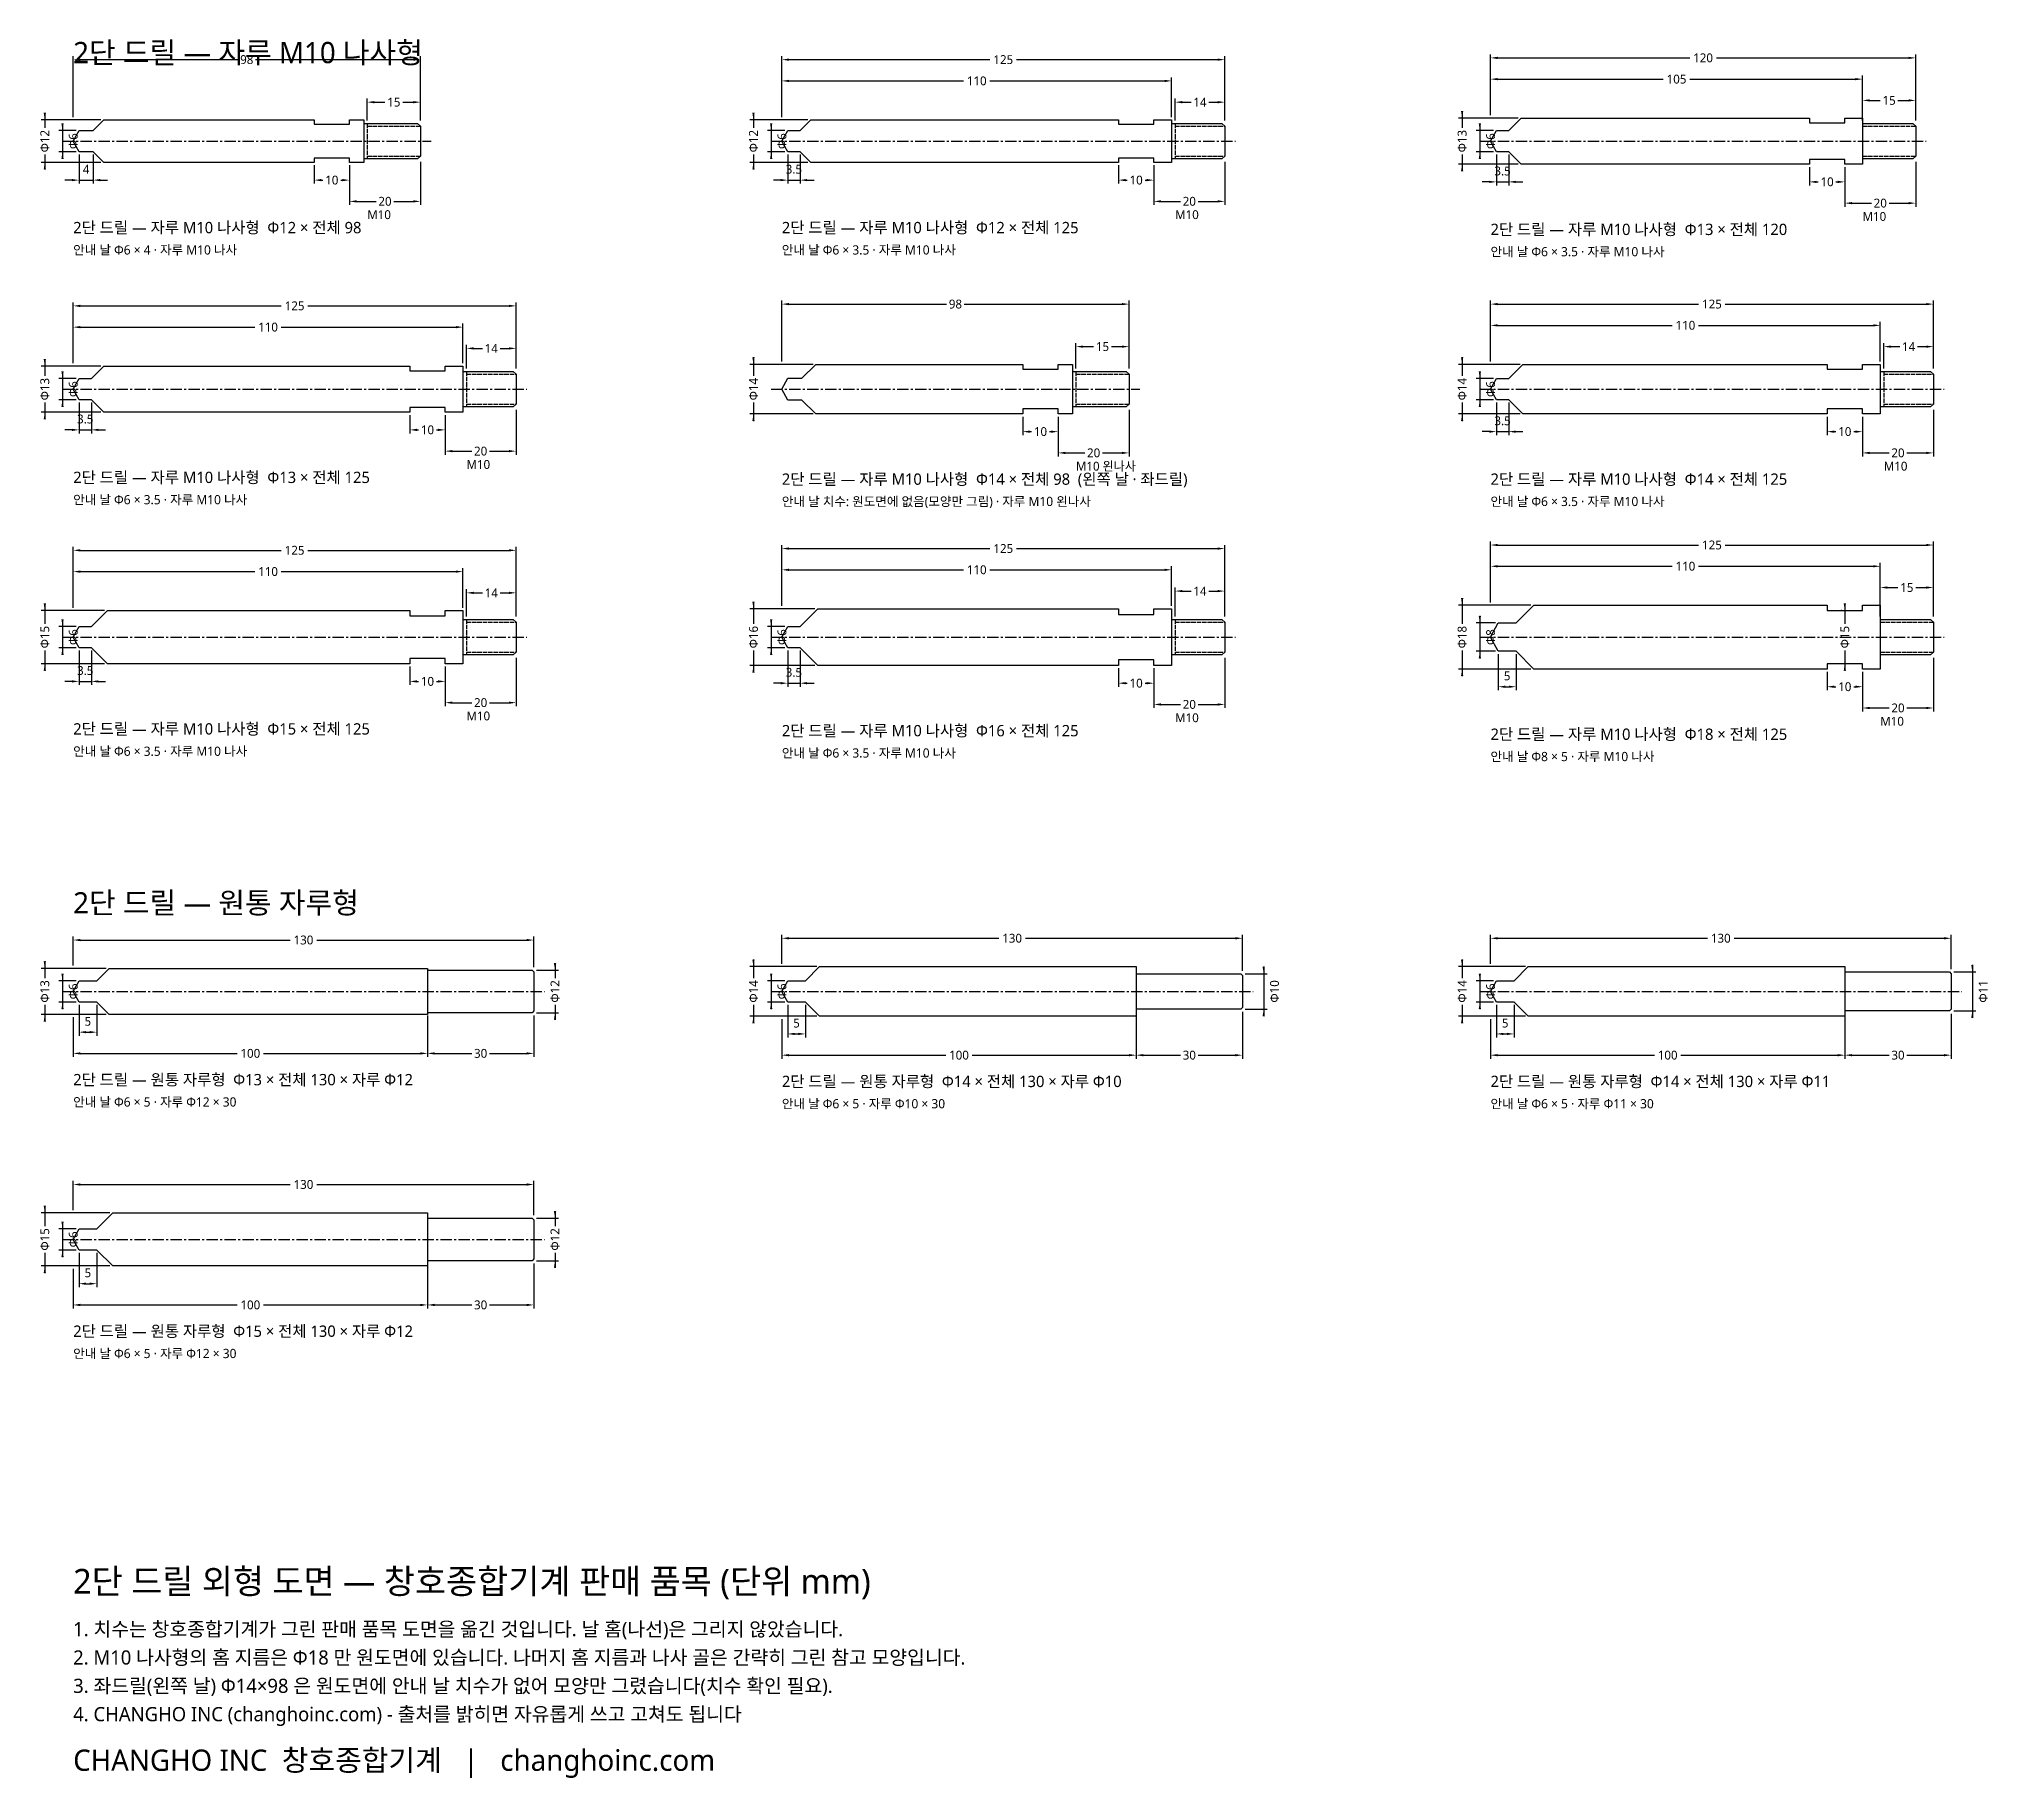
# Model space of a CAD drawing. Header units: millimetres. Extents: x -10 to 541, y -462 to 29.
import ezdxf

# ---------------------------------------------------------------- set-up
doc = ezdxf.new("R2010")
doc.units = ezdxf.units.MM
doc.linetypes.add('CENTER', pattern=[5.08, 3.175, -0.635, 0.635, -0.635])
doc.linetypes.add('DASHED', pattern=[1.524, 1.27, -0.254])
for name, color, linetype in [('문자', 7, 'CONTINUOUS'), ('외형선', 7, 'CONTINUOUS'), ('중심선', 1, 'CENTER'), ('참고선', 8, 'DASHED'), ('치수', 4, 'CONTINUOUS')]:
    doc.layers.add(name, color=color, linetype=linetype)
doc.styles.add('CH_KOR', font='malgun.ttf')
doc.dimstyles.new('CH_DIM', dxfattribs={"dimtxt": 2.5, "dimasz": 2, "dimexe": 1, "dimexo": 0.8, "dimgap": 0.8, "dimtad": 1, "dimdec": 1, "dimdsep": 46, "dimtxsty": 'CH_KOR', "dimcen": 2.5, "dimclrd": 4, "dimclre": 4, "dimclrt": 4, "dimazin": 3, "dimtfac": 1, "dimtmove": 0, "dimatfit": 3})

msp = doc.modelspace()

# ---------------------------------------------------------------- texts
at = {"layer": '문자', "style": 'CH_KOR'}
for s, height, p in [('2단 드릴 — 자루 M10 나사형', 6, (0, 22)), ('2단 드릴 — 원통 자루형', 6, (0, -218)), ('2단 드릴 외형 도면 — 창호종합기계 판매 품목 (단위 mm)', 7, (0, -410)), ('1. 치수는 창호종합기계가 그린 판매 품목 도면을 옮긴 것입니다. 날 홈(나선)은 그리지 않았습니다.', 4, (0, -422)), ('2. M10 나사형의 홈 지름은 Φ18 만 원도면에 있습니다. 나머지 홈 지름과 나사 골은 간략히 그린 참고 모양입니다.', 4, (0, -430)), ('3. 좌드릴(왼쪽 날) Φ14×98 은 원도면에 안내 날 치수가 없어 모양만 그렸습니다(치수 확인 필요).', 4, (0, -438)), ('4. CHANGHO INC (changhoinc.com) - 출처를 밝히면 자유롭게 쓰고 고쳐도 됩니다', 4, (0, -446)), ('CHANGHO INC  창호종합기계   |   changhoinc.com', 6, (0, -460))]:
    msp.add_text(s, height=height, dxfattribs=at).set_placement(p)

# ---------------------------------------------------------------- blocks, each defined once
blk = doc.blocks.new('_CLOSEDFILLED')
at = {"color": 0, "linetype": 'BYBLOCK'}
blk.add_solid([(-1, 0.16), (0, 0), (-1, -0.16)], dxfattribs=at)
blk = doc.blocks.new('*D1')
at = {"color": 4}
for p, q in [((7.85, 6), (-9, 6)), ((-8, 8), (-8, 3.75)), ((-8, -3.75), (-8, -8)), ((7.85, -6), (-9, -6))]:
    blk.add_line(p, q, dxfattribs=at)
at = {"layer": 'Defpoints'}
for p in [(-8, 6), (8.65, 6), (8.65, -6)]:
    blk.add_point(p, dxfattribs=at)
at = {"layer": '치수', "color": 4, "xscale": 2, "yscale": 2}
for p, rotation in [((-8, 6), 270), ((-8, -6), 90)]:
    blk.add_blockref('_CLOSEDFILLED', p, dxfattribs=dict(at, rotation=rotation))
at = {"layer": '치수', "color": 4, "insert": (-8, 0), "char_height": 2.5, "attachment_point": 5, "rotation": 90, "style": 'CH_KOR'}
blk.add_mtext('Φ12', dxfattribs=at)
blk = doc.blocks.new('*D2')
at = {"color": 4}
for p, q in [((0.85, 3), (-4, 3)), ((-3, 5), (-3, -5)), ((0.85, -3), (-4, -3))]:
    blk.add_line(p, q, dxfattribs=at)
at = {"layer": 'Defpoints'}
for p in [(-3, 3), (1.65, 3), (1.65, -3)]:
    blk.add_point(p, dxfattribs=at)
at = {"layer": '치수', "color": 4, "xscale": 2, "yscale": 2}
for p, rotation in [((-3, 3), 270), ((-3, -3), 90)]:
    blk.add_blockref('_CLOSEDFILLED', p, dxfattribs=dict(at, rotation=rotation))
at = {"layer": '치수', "color": 4, "insert": (0.05, 0), "char_height": 2.5, "attachment_point": 5, "rotation": 90, "style": 'CH_KOR'}
blk.add_mtext('Φ6', dxfattribs=at)
blk = doc.blocks.new('*D3')
at = {"color": 4}
for p, q in [((1.65, -3.8), (1.65, -12)), ((5.65, -3.8), (5.65, -12)), ((-0.35, -11), (-2.35, -11)), ((1.65, -11), (5.65, -11)), ((7.65, -11), (9.65, -11))]:
    blk.add_line(p, q, dxfattribs=at)
at = {"layer": 'Defpoints'}
for p in [(1.65, -3), (5.65, -3), (1.65, -11)]:
    blk.add_point(p, dxfattribs=at)
at = {"layer": '치수', "color": 4, "xscale": 2, "yscale": 2}
blk.add_blockref('_CLOSEDFILLED', (1.65, -11), dxfattribs=at)
at = {"layer": '치수', "color": 4, "xscale": 2, "yscale": 2, "rotation": 180}
blk.add_blockref('_CLOSEDFILLED', (5.65, -11), dxfattribs=at)
at = {"layer": '치수', "color": 4, "insert": (3.65, -7.95), "char_height": 2.5, "attachment_point": 5, "style": 'CH_KOR'}
blk.add_mtext('4', dxfattribs=at)
blk = doc.blocks.new('*D4')
at = {"color": 4}
for p, q in [((83, 5.8), (83, 12)), ((98, 5.8), (98, 12)), ((85, 11), (88, 11)), ((93, 11), (96, 11))]:
    blk.add_line(p, q, dxfattribs=at)
at = {"layer": 'Defpoints'}
for p in [(83, 11), (83, 5), (98, 5)]:
    blk.add_point(p, dxfattribs=at)
at = {"layer": '치수', "color": 4, "xscale": 2, "yscale": 2, "rotation": 180}
blk.add_blockref('_CLOSEDFILLED', (83, 11), dxfattribs=at)
at = {"layer": '치수', "color": 4, "xscale": 2, "yscale": 2}
blk.add_blockref('_CLOSEDFILLED', (98, 11), dxfattribs=at)
at = {"layer": '치수', "color": 4, "insert": (90.5, 11), "char_height": 2.5, "attachment_point": 5, "style": 'CH_KOR'}
blk.add_mtext('15', dxfattribs=at)
blk = doc.blocks.new('*D5')
at = {"color": 4}
for p, q in [((68, -6.8), (68, -12)), ((70, -11), (70.5, -11)), ((75.5, -11), (76, -11)), ((78, -6.8), (78, -12))]:
    blk.add_line(p, q, dxfattribs=at)
at = {"layer": 'Defpoints'}
for p in [(68, -6), (68, -11), (78, -6)]:
    blk.add_point(p, dxfattribs=at)
at = {"layer": '치수', "color": 4, "xscale": 2, "yscale": 2, "rotation": 180}
blk.add_blockref('_CLOSEDFILLED', (68, -11), dxfattribs=at)
at = {"layer": '치수', "color": 4, "xscale": 2, "yscale": 2}
blk.add_blockref('_CLOSEDFILLED', (78, -11), dxfattribs=at)
at = {"layer": '치수', "color": 4, "insert": (73, -11), "char_height": 2.5, "attachment_point": 5, "style": 'CH_KOR'}
blk.add_mtext('10', dxfattribs=at)
blk = doc.blocks.new('*D6')
at = {"color": 4}
for p, q in [((78, -6.8), (78, -18)), ((98, -5.8), (98, -18)), ((80, -17), (85.5, -17)), ((90.5, -17), (96, -17))]:
    blk.add_line(p, q, dxfattribs=at)
at = {"layer": 'Defpoints'}
for p in [(98, -5), (78, -6), (78, -17)]:
    blk.add_point(p, dxfattribs=at)
at = {"layer": '치수', "color": 4, "xscale": 2, "yscale": 2, "rotation": 180}
blk.add_blockref('_CLOSEDFILLED', (78, -17), dxfattribs=at)
at = {"layer": '치수', "color": 4, "xscale": 2, "yscale": 2}
blk.add_blockref('_CLOSEDFILLED', (98, -17), dxfattribs=at)
at = {"layer": '치수', "color": 4, "insert": (88, -17), "char_height": 2.5, "attachment_point": 5, "style": 'CH_KOR'}
blk.add_mtext('20', dxfattribs=at)
blk = doc.blocks.new('*D7')
at = {"color": 4}
for p, q in [((0, 6.8), (0, 24)), ((2, 23), (46.5, 23)), ((51.5, 23), (96, 23)), ((98, 5.8), (98, 24))]:
    blk.add_line(p, q, dxfattribs=at)
at = {"layer": 'Defpoints'}
for p in [(0, 23), (0, 6), (98, 5)]:
    blk.add_point(p, dxfattribs=at)
at = {"layer": '치수', "color": 4, "xscale": 2, "yscale": 2, "rotation": 180}
blk.add_blockref('_CLOSEDFILLED', (0, 23), dxfattribs=at)
at = {"layer": '치수', "color": 4, "xscale": 2, "yscale": 2}
blk.add_blockref('_CLOSEDFILLED', (98, 23), dxfattribs=at)
at = {"layer": '치수', "color": 4, "insert": (49, 23), "char_height": 2.5, "attachment_point": 5, "style": 'CH_KOR'}
blk.add_mtext('98', dxfattribs=at)
blk = doc.blocks.new('*D8')
at = {"color": 4}
for p, q in [((7.35, 6), (-9, 6)), ((-8, 8), (-8, 3.75)), ((-8, -3.75), (-8, -8)), ((7.35, -6), (-9, -6))]:
    blk.add_line(p, q, dxfattribs=at)
at = {"layer": 'Defpoints'}
for p in [(-8, 6), (8.15, 6), (8.15, -6)]:
    blk.add_point(p, dxfattribs=at)
at = {"layer": '치수', "color": 4, "xscale": 2, "yscale": 2}
for p, rotation in [((-8, 6), 270), ((-8, -6), 90)]:
    blk.add_blockref('_CLOSEDFILLED', p, dxfattribs=dict(at, rotation=rotation))
at = {"layer": '치수', "color": 4, "insert": (-8, 0), "char_height": 2.5, "attachment_point": 5, "rotation": 90, "style": 'CH_KOR'}
blk.add_mtext('Φ12', dxfattribs=at)
blk = doc.blocks.new('*D9')
at = {"color": 4}
for p, q in [((0.85, 3), (-4, 3)), ((-3, 5), (-3, -5)), ((0.85, -3), (-4, -3))]:
    blk.add_line(p, q, dxfattribs=at)
at = {"layer": 'Defpoints'}
for p in [(-3, 3), (1.65, 3), (1.65, -3)]:
    blk.add_point(p, dxfattribs=at)
at = {"layer": '치수', "color": 4, "xscale": 2, "yscale": 2}
for p, rotation in [((-3, 3), 270), ((-3, -3), 90)]:
    blk.add_blockref('_CLOSEDFILLED', p, dxfattribs=dict(at, rotation=rotation))
at = {"layer": '치수', "color": 4, "insert": (0.05, 0), "char_height": 2.5, "attachment_point": 5, "rotation": 90, "style": 'CH_KOR'}
blk.add_mtext('Φ6', dxfattribs=at)
blk = doc.blocks.new('*D11')
at = {"color": 4}
for p, q in [((111, 5.8), (111, 12)), ((125, 5.8), (125, 12)), ((113, 11), (115.5, 11)), ((120.5, 11), (123, 11))]:
    blk.add_line(p, q, dxfattribs=at)
at = {"layer": 'Defpoints'}
for p in [(111, 11), (111, 5), (125, 5)]:
    blk.add_point(p, dxfattribs=at)
at = {"layer": '치수', "color": 4, "xscale": 2, "yscale": 2, "rotation": 180}
blk.add_blockref('_CLOSEDFILLED', (111, 11), dxfattribs=at)
at = {"layer": '치수', "color": 4, "xscale": 2, "yscale": 2}
blk.add_blockref('_CLOSEDFILLED', (125, 11), dxfattribs=at)
at = {"layer": '치수', "color": 4, "insert": (118, 11), "char_height": 2.5, "attachment_point": 5, "style": 'CH_KOR'}
blk.add_mtext('14', dxfattribs=at)
blk = doc.blocks.new('*D12')
at = {"color": 4}
for p, q in [((95, -6.8), (95, -12)), ((97, -11), (97.5, -11)), ((102.5, -11), (103, -11)), ((105, -6.8), (105, -12))]:
    blk.add_line(p, q, dxfattribs=at)
at = {"layer": 'Defpoints'}
for p in [(95, -6), (95, -11), (105, -6)]:
    blk.add_point(p, dxfattribs=at)
at = {"layer": '치수', "color": 4, "xscale": 2, "yscale": 2, "rotation": 180}
blk.add_blockref('_CLOSEDFILLED', (95, -11), dxfattribs=at)
at = {"layer": '치수', "color": 4, "xscale": 2, "yscale": 2}
blk.add_blockref('_CLOSEDFILLED', (105, -11), dxfattribs=at)
at = {"layer": '치수', "color": 4, "insert": (100, -11), "char_height": 2.5, "attachment_point": 5, "style": 'CH_KOR'}
blk.add_mtext('10', dxfattribs=at)
blk = doc.blocks.new('*D13')
at = {"color": 4}
for p, q in [((105, -6.8), (105, -18)), ((125, -5.8), (125, -18)), ((107, -17), (112.5, -17)), ((117.5, -17), (123, -17))]:
    blk.add_line(p, q, dxfattribs=at)
at = {"layer": 'Defpoints'}
for p in [(125, -5), (105, -6), (105, -17)]:
    blk.add_point(p, dxfattribs=at)
at = {"layer": '치수', "color": 4, "xscale": 2, "yscale": 2, "rotation": 180}
blk.add_blockref('_CLOSEDFILLED', (105, -17), dxfattribs=at)
at = {"layer": '치수', "color": 4, "xscale": 2, "yscale": 2}
blk.add_blockref('_CLOSEDFILLED', (125, -17), dxfattribs=at)
at = {"layer": '치수', "color": 4, "insert": (115, -17), "char_height": 2.5, "attachment_point": 5, "style": 'CH_KOR'}
blk.add_mtext('20', dxfattribs=at)
blk = doc.blocks.new('*D14')
at = {"color": 4}
for p, q in [((0, 6.8), (0, 18)), ((2, 17), (51.25, 17)), ((58.75, 17), (108, 17)), ((110, 6.8), (110, 18))]:
    blk.add_line(p, q, dxfattribs=at)
at = {"layer": 'Defpoints'}
for p in [(0, 17), (0, 6), (110, 6)]:
    blk.add_point(p, dxfattribs=at)
at = {"layer": '치수', "color": 4, "xscale": 2, "yscale": 2, "rotation": 180}
blk.add_blockref('_CLOSEDFILLED', (0, 17), dxfattribs=at)
at = {"layer": '치수', "color": 4, "xscale": 2, "yscale": 2}
blk.add_blockref('_CLOSEDFILLED', (110, 17), dxfattribs=at)
at = {"layer": '치수', "color": 4, "insert": (55, 17), "char_height": 2.5, "attachment_point": 5, "style": 'CH_KOR'}
blk.add_mtext('110', dxfattribs=at)
blk = doc.blocks.new('*D15')
at = {"color": 4}
for p, q in [((0, 6.8), (0, 24)), ((2, 23), (58.75, 23)), ((66.25, 23), (123, 23)), ((125, 5.8), (125, 24))]:
    blk.add_line(p, q, dxfattribs=at)
at = {"layer": 'Defpoints'}
for p in [(0, 23), (0, 6), (125, 5)]:
    blk.add_point(p, dxfattribs=at)
at = {"layer": '치수', "color": 4, "xscale": 2, "yscale": 2, "rotation": 180}
blk.add_blockref('_CLOSEDFILLED', (0, 23), dxfattribs=at)
at = {"layer": '치수', "color": 4, "xscale": 2, "yscale": 2}
blk.add_blockref('_CLOSEDFILLED', (125, 23), dxfattribs=at)
at = {"layer": '치수', "color": 4, "insert": (62.5, 23), "char_height": 2.5, "attachment_point": 5, "style": 'CH_KOR'}
blk.add_mtext('125', dxfattribs=at)
blk = doc.blocks.new('*D16')
at = {"color": 4}
for p, q in [((7.85, 6.5), (-9, 6.5)), ((-8, 8.5), (-8, 3.75)), ((-8, -3.75), (-8, -8.5)), ((7.85, -6.5), (-9, -6.5))]:
    blk.add_line(p, q, dxfattribs=at)
at = {"layer": 'Defpoints'}
for p in [(-8, 6.5), (8.65, 6.5), (8.65, -6.5)]:
    blk.add_point(p, dxfattribs=at)
at = {"layer": '치수', "color": 4, "xscale": 2, "yscale": 2}
for p, rotation in [((-8, 6.5), 270), ((-8, -6.5), 90)]:
    blk.add_blockref('_CLOSEDFILLED', p, dxfattribs=dict(at, rotation=rotation))
at = {"layer": '치수', "color": 4, "insert": (-8, 0), "char_height": 2.5, "attachment_point": 5, "rotation": 90, "style": 'CH_KOR'}
blk.add_mtext('Φ13', dxfattribs=at)
blk = doc.blocks.new('*D17')
at = {"color": 4}
for p, q in [((0.85, 3), (-4, 3)), ((-3, 5), (-3, -5)), ((0.85, -3), (-4, -3))]:
    blk.add_line(p, q, dxfattribs=at)
at = {"layer": 'Defpoints'}
for p in [(-3, 3), (1.65, 3), (1.65, -3)]:
    blk.add_point(p, dxfattribs=at)
at = {"layer": '치수', "color": 4, "xscale": 2, "yscale": 2}
for p, rotation in [((-3, 3), 270), ((-3, -3), 90)]:
    blk.add_blockref('_CLOSEDFILLED', p, dxfattribs=dict(at, rotation=rotation))
at = {"layer": '치수', "color": 4, "insert": (0.05, 0), "char_height": 2.5, "attachment_point": 5, "rotation": 90, "style": 'CH_KOR'}
blk.add_mtext('Φ6', dxfattribs=at)
blk = doc.blocks.new('*D19')
at = {"color": 4}
for p, q in [((105, 5.8), (105, 12.5)), ((107, 11.5), (110, 11.5)), ((115, 11.5), (118, 11.5)), ((120, 5.8), (120, 12.5))]:
    blk.add_line(p, q, dxfattribs=at)
at = {"layer": 'Defpoints'}
for p in [(105, 11.5), (105, 5), (120, 5)]:
    blk.add_point(p, dxfattribs=at)
at = {"layer": '치수', "color": 4, "xscale": 2, "yscale": 2, "rotation": 180}
blk.add_blockref('_CLOSEDFILLED', (105, 11.5), dxfattribs=at)
at = {"layer": '치수', "color": 4, "xscale": 2, "yscale": 2}
blk.add_blockref('_CLOSEDFILLED', (120, 11.5), dxfattribs=at)
at = {"layer": '치수', "color": 4, "insert": (112.5, 11.5), "char_height": 2.5, "attachment_point": 5, "style": 'CH_KOR'}
blk.add_mtext('15', dxfattribs=at)
blk = doc.blocks.new('*D20')
at = {"color": 4}
for p, q in [((90, -7.3), (90, -12.5)), ((100, -7.3), (100, -12.5)), ((92, -11.5), (92.5, -11.5)), ((97.5, -11.5), (98, -11.5))]:
    blk.add_line(p, q, dxfattribs=at)
at = {"layer": 'Defpoints'}
for p in [(90, -6.5), (100, -6.5), (90, -11.5)]:
    blk.add_point(p, dxfattribs=at)
at = {"layer": '치수', "color": 4, "xscale": 2, "yscale": 2, "rotation": 180}
blk.add_blockref('_CLOSEDFILLED', (90, -11.5), dxfattribs=at)
at = {"layer": '치수', "color": 4, "xscale": 2, "yscale": 2}
blk.add_blockref('_CLOSEDFILLED', (100, -11.5), dxfattribs=at)
at = {"layer": '치수', "color": 4, "insert": (95, -11.5), "char_height": 2.5, "attachment_point": 5, "style": 'CH_KOR'}
blk.add_mtext('10', dxfattribs=at)
blk = doc.blocks.new('*D21')
at = {"color": 4}
for p, q in [((100, -7.3), (100, -18.5)), ((120, -5.8), (120, -18.5)), ((102, -17.5), (107.5, -17.5)), ((112.5, -17.5), (118, -17.5))]:
    blk.add_line(p, q, dxfattribs=at)
at = {"layer": 'Defpoints'}
for p in [(120, -5), (100, -6.5), (100, -17.5)]:
    blk.add_point(p, dxfattribs=at)
at = {"layer": '치수', "color": 4, "xscale": 2, "yscale": 2, "rotation": 180}
blk.add_blockref('_CLOSEDFILLED', (100, -17.5), dxfattribs=at)
at = {"layer": '치수', "color": 4, "xscale": 2, "yscale": 2}
blk.add_blockref('_CLOSEDFILLED', (120, -17.5), dxfattribs=at)
at = {"layer": '치수', "color": 4, "insert": (110, -17.5), "char_height": 2.5, "attachment_point": 5, "style": 'CH_KOR'}
blk.add_mtext('20', dxfattribs=at)
blk = doc.blocks.new('*D22')
at = {"color": 4}
for p, q in [((0, 7.3), (0, 18.5)), ((2, 17.5), (48.75, 17.5)), ((56.25, 17.5), (103, 17.5)), ((105, 7.3), (105, 18.5))]:
    blk.add_line(p, q, dxfattribs=at)
at = {"layer": 'Defpoints'}
for p in [(0, 17.5), (0, 6.5), (105, 6.5)]:
    blk.add_point(p, dxfattribs=at)
at = {"layer": '치수', "color": 4, "xscale": 2, "yscale": 2, "rotation": 180}
blk.add_blockref('_CLOSEDFILLED', (0, 17.5), dxfattribs=at)
at = {"layer": '치수', "color": 4, "xscale": 2, "yscale": 2}
blk.add_blockref('_CLOSEDFILLED', (105, 17.5), dxfattribs=at)
at = {"layer": '치수', "color": 4, "insert": (52.5, 17.5), "char_height": 2.5, "attachment_point": 5, "style": 'CH_KOR'}
blk.add_mtext('105', dxfattribs=at)
blk = doc.blocks.new('*D23')
at = {"color": 4}
for p, q in [((0, 7.3), (0, 24.5)), ((2, 23.5), (56.25, 23.5)), ((63.75, 23.5), (118, 23.5)), ((120, 5.8), (120, 24.5))]:
    blk.add_line(p, q, dxfattribs=at)
at = {"layer": 'Defpoints'}
for p in [(0, 23.5), (0, 6.5), (120, 5)]:
    blk.add_point(p, dxfattribs=at)
at = {"layer": '치수', "color": 4, "xscale": 2, "yscale": 2, "rotation": 180}
blk.add_blockref('_CLOSEDFILLED', (0, 23.5), dxfattribs=at)
at = {"layer": '치수', "color": 4, "xscale": 2, "yscale": 2}
blk.add_blockref('_CLOSEDFILLED', (120, 23.5), dxfattribs=at)
at = {"layer": '치수', "color": 4, "insert": (60, 23.5), "char_height": 2.5, "attachment_point": 5, "style": 'CH_KOR'}
blk.add_mtext('120', dxfattribs=at)
blk = doc.blocks.new('*D24')
at = {"color": 4}
for p, q in [((7.85, 6.5), (-9, 6.5)), ((-8, 8.5), (-8, 3.75)), ((-8, -3.75), (-8, -8.5)), ((7.85, -6.5), (-9, -6.5))]:
    blk.add_line(p, q, dxfattribs=at)
at = {"layer": 'Defpoints'}
for p in [(-8, 6.5), (8.65, 6.5), (8.65, -6.5)]:
    blk.add_point(p, dxfattribs=at)
at = {"layer": '치수', "color": 4, "xscale": 2, "yscale": 2}
for p, rotation in [((-8, 6.5), 270), ((-8, -6.5), 90)]:
    blk.add_blockref('_CLOSEDFILLED', p, dxfattribs=dict(at, rotation=rotation))
at = {"layer": '치수', "color": 4, "insert": (-8, 0), "char_height": 2.5, "attachment_point": 5, "rotation": 90, "style": 'CH_KOR'}
blk.add_mtext('Φ13', dxfattribs=at)
blk = doc.blocks.new('*D25')
at = {"color": 4}
for p, q in [((0.85, 3), (-4, 3)), ((-3, 5), (-3, -5)), ((0.85, -3), (-4, -3))]:
    blk.add_line(p, q, dxfattribs=at)
at = {"layer": 'Defpoints'}
for p in [(-3, 3), (1.65, 3), (1.65, -3)]:
    blk.add_point(p, dxfattribs=at)
at = {"layer": '치수', "color": 4, "xscale": 2, "yscale": 2}
for p, rotation in [((-3, 3), 270), ((-3, -3), 90)]:
    blk.add_blockref('_CLOSEDFILLED', p, dxfattribs=dict(at, rotation=rotation))
at = {"layer": '치수', "color": 4, "insert": (0.05, 0), "char_height": 2.5, "attachment_point": 5, "rotation": 90, "style": 'CH_KOR'}
blk.add_mtext('Φ6', dxfattribs=at)
blk = doc.blocks.new('*D27')
at = {"color": 4}
for p, q in [((111, 5.8), (111, 12.5)), ((113, 11.5), (115.5, 11.5)), ((120.5, 11.5), (123, 11.5)), ((125, 5.8), (125, 12.5))]:
    blk.add_line(p, q, dxfattribs=at)
at = {"layer": 'Defpoints'}
for p in [(111, 11.5), (111, 5), (125, 5)]:
    blk.add_point(p, dxfattribs=at)
at = {"layer": '치수', "color": 4, "xscale": 2, "yscale": 2, "rotation": 180}
blk.add_blockref('_CLOSEDFILLED', (111, 11.5), dxfattribs=at)
at = {"layer": '치수', "color": 4, "xscale": 2, "yscale": 2}
blk.add_blockref('_CLOSEDFILLED', (125, 11.5), dxfattribs=at)
at = {"layer": '치수', "color": 4, "insert": (118, 11.5), "char_height": 2.5, "attachment_point": 5, "style": 'CH_KOR'}
blk.add_mtext('14', dxfattribs=at)
blk = doc.blocks.new('*D28')
at = {"color": 4}
for p, q in [((95, -7.3), (95, -12.5)), ((105, -7.3), (105, -12.5)), ((97, -11.5), (97.5, -11.5)), ((102.5, -11.5), (103, -11.5))]:
    blk.add_line(p, q, dxfattribs=at)
at = {"layer": 'Defpoints'}
for p in [(95, -6.5), (105, -6.5), (95, -11.5)]:
    blk.add_point(p, dxfattribs=at)
at = {"layer": '치수', "color": 4, "xscale": 2, "yscale": 2, "rotation": 180}
blk.add_blockref('_CLOSEDFILLED', (95, -11.5), dxfattribs=at)
at = {"layer": '치수', "color": 4, "xscale": 2, "yscale": 2}
blk.add_blockref('_CLOSEDFILLED', (105, -11.5), dxfattribs=at)
at = {"layer": '치수', "color": 4, "insert": (100, -11.5), "char_height": 2.5, "attachment_point": 5, "style": 'CH_KOR'}
blk.add_mtext('10', dxfattribs=at)
blk = doc.blocks.new('*D29')
at = {"color": 4}
for p, q in [((105, -7.3), (105, -18.5)), ((125, -5.8), (125, -18.5)), ((107, -17.5), (112.5, -17.5)), ((117.5, -17.5), (123, -17.5))]:
    blk.add_line(p, q, dxfattribs=at)
at = {"layer": 'Defpoints'}
for p in [(125, -5), (105, -6.5), (105, -17.5)]:
    blk.add_point(p, dxfattribs=at)
at = {"layer": '치수', "color": 4, "xscale": 2, "yscale": 2, "rotation": 180}
blk.add_blockref('_CLOSEDFILLED', (105, -17.5), dxfattribs=at)
at = {"layer": '치수', "color": 4, "xscale": 2, "yscale": 2}
blk.add_blockref('_CLOSEDFILLED', (125, -17.5), dxfattribs=at)
at = {"layer": '치수', "color": 4, "insert": (115, -17.5), "char_height": 2.5, "attachment_point": 5, "style": 'CH_KOR'}
blk.add_mtext('20', dxfattribs=at)
blk = doc.blocks.new('*D30')
at = {"color": 4}
for p, q in [((0, 7.3), (0, 18.5)), ((2, 17.5), (51.25, 17.5)), ((58.75, 17.5), (108, 17.5)), ((110, 7.3), (110, 18.5))]:
    blk.add_line(p, q, dxfattribs=at)
at = {"layer": 'Defpoints'}
for p in [(0, 17.5), (0, 6.5), (110, 6.5)]:
    blk.add_point(p, dxfattribs=at)
at = {"layer": '치수', "color": 4, "xscale": 2, "yscale": 2, "rotation": 180}
blk.add_blockref('_CLOSEDFILLED', (0, 17.5), dxfattribs=at)
at = {"layer": '치수', "color": 4, "xscale": 2, "yscale": 2}
blk.add_blockref('_CLOSEDFILLED', (110, 17.5), dxfattribs=at)
at = {"layer": '치수', "color": 4, "insert": (55, 17.5), "char_height": 2.5, "attachment_point": 5, "style": 'CH_KOR'}
blk.add_mtext('110', dxfattribs=at)
blk = doc.blocks.new('*D31')
at = {"color": 4}
for p, q in [((0, 7.3), (0, 24.5)), ((2, 23.5), (58.75, 23.5)), ((66.25, 23.5), (123, 23.5)), ((125, 5.8), (125, 24.5))]:
    blk.add_line(p, q, dxfattribs=at)
at = {"layer": 'Defpoints'}
for p in [(0, 23.5), (0, 6.5), (125, 5)]:
    blk.add_point(p, dxfattribs=at)
at = {"layer": '치수', "color": 4, "xscale": 2, "yscale": 2, "rotation": 180}
blk.add_blockref('_CLOSEDFILLED', (0, 23.5), dxfattribs=at)
at = {"layer": '치수', "color": 4, "xscale": 2, "yscale": 2}
blk.add_blockref('_CLOSEDFILLED', (125, 23.5), dxfattribs=at)
at = {"layer": '치수', "color": 4, "insert": (62.5, 23.5), "char_height": 2.5, "attachment_point": 5, "style": 'CH_KOR'}
blk.add_mtext('125', dxfattribs=at)
blk = doc.blocks.new('*D32')
at = {"color": 4}
for p, q in [((8.814, 7), (-9, 7)), ((-8, 9), (-8, 3.75)), ((-8, -3.75), (-8, -9)), ((8.814, -7), (-9, -7))]:
    blk.add_line(p, q, dxfattribs=at)
at = {"layer": 'Defpoints'}
for p in [(-8, 7), (9.614, 7), (9.614, -7)]:
    blk.add_point(p, dxfattribs=at)
at = {"layer": '치수', "color": 4, "xscale": 2, "yscale": 2}
for p, rotation in [((-8, 7), 270), ((-8, -7), 90)]:
    blk.add_blockref('_CLOSEDFILLED', p, dxfattribs=dict(at, rotation=rotation))
at = {"layer": '치수', "color": 4, "insert": (-8, 0), "char_height": 2.5, "attachment_point": 5, "rotation": 90, "style": 'CH_KOR'}
blk.add_mtext('Φ14', dxfattribs=at)
blk = doc.blocks.new('*D33')
at = {"color": 4}
for p, q in [((83, 5.8), (83, 13)), ((85, 12), (88, 12)), ((93, 12), (96, 12)), ((98, 5.8), (98, 13))]:
    blk.add_line(p, q, dxfattribs=at)
at = {"layer": 'Defpoints'}
for p in [(83, 12), (83, 5), (98, 5)]:
    blk.add_point(p, dxfattribs=at)
at = {"layer": '치수', "color": 4, "xscale": 2, "yscale": 2, "rotation": 180}
blk.add_blockref('_CLOSEDFILLED', (83, 12), dxfattribs=at)
at = {"layer": '치수', "color": 4, "xscale": 2, "yscale": 2}
blk.add_blockref('_CLOSEDFILLED', (98, 12), dxfattribs=at)
at = {"layer": '치수', "color": 4, "insert": (90.5, 12), "char_height": 2.5, "attachment_point": 5, "style": 'CH_KOR'}
blk.add_mtext('15', dxfattribs=at)
blk = doc.blocks.new('*D34')
at = {"color": 4}
for p, q in [((68, -7.8), (68, -13)), ((78, -7.8), (78, -13)), ((70, -12), (70.5, -12)), ((75.5, -12), (76, -12))]:
    blk.add_line(p, q, dxfattribs=at)
at = {"layer": 'Defpoints'}
for p in [(68, -7), (78, -7), (68, -12)]:
    blk.add_point(p, dxfattribs=at)
at = {"layer": '치수', "color": 4, "xscale": 2, "yscale": 2, "rotation": 180}
blk.add_blockref('_CLOSEDFILLED', (68, -12), dxfattribs=at)
at = {"layer": '치수', "color": 4, "xscale": 2, "yscale": 2}
blk.add_blockref('_CLOSEDFILLED', (78, -12), dxfattribs=at)
at = {"layer": '치수', "color": 4, "insert": (73, -12), "char_height": 2.5, "attachment_point": 5, "style": 'CH_KOR'}
blk.add_mtext('10', dxfattribs=at)
blk = doc.blocks.new('*D35')
at = {"color": 4}
for p, q in [((78, -7.8), (78, -19)), ((98, -5.8), (98, -19)), ((80, -18), (85.5, -18)), ((90.5, -18), (96, -18))]:
    blk.add_line(p, q, dxfattribs=at)
at = {"layer": 'Defpoints'}
for p in [(98, -5), (78, -7), (78, -18)]:
    blk.add_point(p, dxfattribs=at)
at = {"layer": '치수', "color": 4, "xscale": 2, "yscale": 2, "rotation": 180}
blk.add_blockref('_CLOSEDFILLED', (78, -18), dxfattribs=at)
at = {"layer": '치수', "color": 4, "xscale": 2, "yscale": 2}
blk.add_blockref('_CLOSEDFILLED', (98, -18), dxfattribs=at)
at = {"layer": '치수', "color": 4, "insert": (88, -18), "char_height": 2.5, "attachment_point": 5, "style": 'CH_KOR'}
blk.add_mtext('20', dxfattribs=at)
blk = doc.blocks.new('*D36')
at = {"color": 4}
for p, q in [((0, 7.8), (0, 25)), ((2, 24), (46.5, 24)), ((51.5, 24), (96, 24)), ((98, 5.8), (98, 25))]:
    blk.add_line(p, q, dxfattribs=at)
at = {"layer": 'Defpoints'}
for p in [(0, 24), (0, 7), (98, 5)]:
    blk.add_point(p, dxfattribs=at)
at = {"layer": '치수', "color": 4, "xscale": 2, "yscale": 2, "rotation": 180}
blk.add_blockref('_CLOSEDFILLED', (0, 24), dxfattribs=at)
at = {"layer": '치수', "color": 4, "xscale": 2, "yscale": 2}
blk.add_blockref('_CLOSEDFILLED', (98, 24), dxfattribs=at)
at = {"layer": '치수', "color": 4, "insert": (49, 24), "char_height": 2.5, "attachment_point": 5, "style": 'CH_KOR'}
blk.add_mtext('98', dxfattribs=at)
blk = doc.blocks.new('*D37')
at = {"color": 4}
for p, q in [((8.35, 7), (-9, 7)), ((-8, 9), (-8, 3.75)), ((-8, -3.75), (-8, -9)), ((8.35, -7), (-9, -7))]:
    blk.add_line(p, q, dxfattribs=at)
at = {"layer": 'Defpoints'}
for p in [(-8, 7), (9.15, 7), (9.15, -7)]:
    blk.add_point(p, dxfattribs=at)
at = {"layer": '치수', "color": 4, "xscale": 2, "yscale": 2}
for p, rotation in [((-8, 7), 270), ((-8, -7), 90)]:
    blk.add_blockref('_CLOSEDFILLED', p, dxfattribs=dict(at, rotation=rotation))
at = {"layer": '치수', "color": 4, "insert": (-8, 0), "char_height": 2.5, "attachment_point": 5, "rotation": 90, "style": 'CH_KOR'}
blk.add_mtext('Φ14', dxfattribs=at)
blk = doc.blocks.new('*D38')
at = {"color": 4}
for p, q in [((0.85, 3), (-4, 3)), ((-3, 5), (-3, -5)), ((0.85, -3), (-4, -3))]:
    blk.add_line(p, q, dxfattribs=at)
at = {"layer": 'Defpoints'}
for p in [(-3, 3), (1.65, 3), (1.65, -3)]:
    blk.add_point(p, dxfattribs=at)
at = {"layer": '치수', "color": 4, "xscale": 2, "yscale": 2}
for p, rotation in [((-3, 3), 270), ((-3, -3), 90)]:
    blk.add_blockref('_CLOSEDFILLED', p, dxfattribs=dict(at, rotation=rotation))
at = {"layer": '치수', "color": 4, "insert": (0.05, 0), "char_height": 2.5, "attachment_point": 5, "rotation": 90, "style": 'CH_KOR'}
blk.add_mtext('Φ6', dxfattribs=at)
blk = doc.blocks.new('*D40')
at = {"color": 4}
for p, q in [((111, 5.8), (111, 13)), ((113, 12), (115.5, 12)), ((120.5, 12), (123, 12)), ((125, 5.8), (125, 13))]:
    blk.add_line(p, q, dxfattribs=at)
at = {"layer": 'Defpoints'}
for p in [(111, 12), (111, 5), (125, 5)]:
    blk.add_point(p, dxfattribs=at)
at = {"layer": '치수', "color": 4, "xscale": 2, "yscale": 2, "rotation": 180}
blk.add_blockref('_CLOSEDFILLED', (111, 12), dxfattribs=at)
at = {"layer": '치수', "color": 4, "xscale": 2, "yscale": 2}
blk.add_blockref('_CLOSEDFILLED', (125, 12), dxfattribs=at)
at = {"layer": '치수', "color": 4, "insert": (118, 12), "char_height": 2.5, "attachment_point": 5, "style": 'CH_KOR'}
blk.add_mtext('14', dxfattribs=at)
blk = doc.blocks.new('*D41')
at = {"color": 4}
for p, q in [((95, -7.8), (95, -13)), ((105, -7.8), (105, -13)), ((97, -12), (97.5, -12)), ((102.5, -12), (103, -12))]:
    blk.add_line(p, q, dxfattribs=at)
at = {"layer": 'Defpoints'}
for p in [(95, -7), (105, -7), (95, -12)]:
    blk.add_point(p, dxfattribs=at)
at = {"layer": '치수', "color": 4, "xscale": 2, "yscale": 2, "rotation": 180}
blk.add_blockref('_CLOSEDFILLED', (95, -12), dxfattribs=at)
at = {"layer": '치수', "color": 4, "xscale": 2, "yscale": 2}
blk.add_blockref('_CLOSEDFILLED', (105, -12), dxfattribs=at)
at = {"layer": '치수', "color": 4, "insert": (100, -12), "char_height": 2.5, "attachment_point": 5, "style": 'CH_KOR'}
blk.add_mtext('10', dxfattribs=at)
blk = doc.blocks.new('*D42')
at = {"color": 4}
for p, q in [((105, -7.8), (105, -19)), ((125, -5.8), (125, -19)), ((107, -18), (112.5, -18)), ((117.5, -18), (123, -18))]:
    blk.add_line(p, q, dxfattribs=at)
at = {"layer": 'Defpoints'}
for p in [(125, -5), (105, -7), (105, -18)]:
    blk.add_point(p, dxfattribs=at)
at = {"layer": '치수', "color": 4, "xscale": 2, "yscale": 2, "rotation": 180}
blk.add_blockref('_CLOSEDFILLED', (105, -18), dxfattribs=at)
at = {"layer": '치수', "color": 4, "xscale": 2, "yscale": 2}
blk.add_blockref('_CLOSEDFILLED', (125, -18), dxfattribs=at)
at = {"layer": '치수', "color": 4, "insert": (115, -18), "char_height": 2.5, "attachment_point": 5, "style": 'CH_KOR'}
blk.add_mtext('20', dxfattribs=at)
blk = doc.blocks.new('*D43')
at = {"color": 4}
for p, q in [((0, 7.8), (0, 19)), ((2, 18), (51.25, 18)), ((58.75, 18), (108, 18)), ((110, 7.8), (110, 19))]:
    blk.add_line(p, q, dxfattribs=at)
at = {"layer": 'Defpoints'}
for p in [(0, 18), (0, 7), (110, 7)]:
    blk.add_point(p, dxfattribs=at)
at = {"layer": '치수', "color": 4, "xscale": 2, "yscale": 2, "rotation": 180}
blk.add_blockref('_CLOSEDFILLED', (0, 18), dxfattribs=at)
at = {"layer": '치수', "color": 4, "xscale": 2, "yscale": 2}
blk.add_blockref('_CLOSEDFILLED', (110, 18), dxfattribs=at)
at = {"layer": '치수', "color": 4, "insert": (55, 18), "char_height": 2.5, "attachment_point": 5, "style": 'CH_KOR'}
blk.add_mtext('110', dxfattribs=at)
blk = doc.blocks.new('*D44')
at = {"color": 4}
for p, q in [((0, 7.8), (0, 25)), ((2, 24), (58.75, 24)), ((66.25, 24), (123, 24)), ((125, 5.8), (125, 25))]:
    blk.add_line(p, q, dxfattribs=at)
at = {"layer": 'Defpoints'}
for p in [(0, 24), (0, 7), (125, 5)]:
    blk.add_point(p, dxfattribs=at)
at = {"layer": '치수', "color": 4, "xscale": 2, "yscale": 2, "rotation": 180}
blk.add_blockref('_CLOSEDFILLED', (0, 24), dxfattribs=at)
at = {"layer": '치수', "color": 4, "xscale": 2, "yscale": 2}
blk.add_blockref('_CLOSEDFILLED', (125, 24), dxfattribs=at)
at = {"layer": '치수', "color": 4, "insert": (62.5, 24), "char_height": 2.5, "attachment_point": 5, "style": 'CH_KOR'}
blk.add_mtext('125', dxfattribs=at)
blk = doc.blocks.new('*D45')
at = {"color": 4}
for p, q in [((8.85, 7.5), (-9, 7.5)), ((-8, 9.5), (-8, 3.75)), ((-8, -3.75), (-8, -9.5)), ((8.85, -7.5), (-9, -7.5))]:
    blk.add_line(p, q, dxfattribs=at)
at = {"layer": 'Defpoints'}
for p in [(-8, 7.5), (9.65, 7.5), (9.65, -7.5)]:
    blk.add_point(p, dxfattribs=at)
at = {"layer": '치수', "color": 4, "xscale": 2, "yscale": 2}
for p, rotation in [((-8, 7.5), 270), ((-8, -7.5), 90)]:
    blk.add_blockref('_CLOSEDFILLED', p, dxfattribs=dict(at, rotation=rotation))
at = {"layer": '치수', "color": 4, "insert": (-8, 0), "char_height": 2.5, "attachment_point": 5, "rotation": 90, "style": 'CH_KOR'}
blk.add_mtext('Φ15', dxfattribs=at)
blk = doc.blocks.new('*D46')
at = {"color": 4}
for p, q in [((0.85, 3), (-4, 3)), ((-3, 5), (-3, -5)), ((0.85, -3), (-4, -3))]:
    blk.add_line(p, q, dxfattribs=at)
at = {"layer": 'Defpoints'}
for p in [(-3, 3), (1.65, 3), (1.65, -3)]:
    blk.add_point(p, dxfattribs=at)
at = {"layer": '치수', "color": 4, "xscale": 2, "yscale": 2}
for p, rotation in [((-3, 3), 270), ((-3, -3), 90)]:
    blk.add_blockref('_CLOSEDFILLED', p, dxfattribs=dict(at, rotation=rotation))
at = {"layer": '치수', "color": 4, "insert": (0.05, 0), "char_height": 2.5, "attachment_point": 5, "rotation": 90, "style": 'CH_KOR'}
blk.add_mtext('Φ6', dxfattribs=at)
blk = doc.blocks.new('*D48')
at = {"color": 4}
for p, q in [((111, 5.8), (111, 13.5)), ((113, 12.5), (115.5, 12.5)), ((120.5, 12.5), (123, 12.5)), ((125, 5.8), (125, 13.5))]:
    blk.add_line(p, q, dxfattribs=at)
at = {"layer": 'Defpoints'}
for p in [(111, 12.5), (111, 5), (125, 5)]:
    blk.add_point(p, dxfattribs=at)
at = {"layer": '치수', "color": 4, "xscale": 2, "yscale": 2, "rotation": 180}
blk.add_blockref('_CLOSEDFILLED', (111, 12.5), dxfattribs=at)
at = {"layer": '치수', "color": 4, "xscale": 2, "yscale": 2}
blk.add_blockref('_CLOSEDFILLED', (125, 12.5), dxfattribs=at)
at = {"layer": '치수', "color": 4, "insert": (118, 12.5), "char_height": 2.5, "attachment_point": 5, "style": 'CH_KOR'}
blk.add_mtext('14', dxfattribs=at)
blk = doc.blocks.new('*D49')
at = {"color": 4}
for p, q in [((95, -8.3), (95, -13.5)), ((105, -8.3), (105, -13.5)), ((97, -12.5), (97.5, -12.5)), ((102.5, -12.5), (103, -12.5))]:
    blk.add_line(p, q, dxfattribs=at)
at = {"layer": 'Defpoints'}
for p in [(95, -7.5), (105, -7.5), (95, -12.5)]:
    blk.add_point(p, dxfattribs=at)
at = {"layer": '치수', "color": 4, "xscale": 2, "yscale": 2, "rotation": 180}
blk.add_blockref('_CLOSEDFILLED', (95, -12.5), dxfattribs=at)
at = {"layer": '치수', "color": 4, "xscale": 2, "yscale": 2}
blk.add_blockref('_CLOSEDFILLED', (105, -12.5), dxfattribs=at)
at = {"layer": '치수', "color": 4, "insert": (100, -12.5), "char_height": 2.5, "attachment_point": 5, "style": 'CH_KOR'}
blk.add_mtext('10', dxfattribs=at)
blk = doc.blocks.new('*D50')
at = {"color": 4}
for p, q in [((105, -8.3), (105, -19.5)), ((125, -5.8), (125, -19.5)), ((107, -18.5), (112.5, -18.5)), ((117.5, -18.5), (123, -18.5))]:
    blk.add_line(p, q, dxfattribs=at)
at = {"layer": 'Defpoints'}
for p in [(125, -5), (105, -7.5), (105, -18.5)]:
    blk.add_point(p, dxfattribs=at)
at = {"layer": '치수', "color": 4, "xscale": 2, "yscale": 2, "rotation": 180}
blk.add_blockref('_CLOSEDFILLED', (105, -18.5), dxfattribs=at)
at = {"layer": '치수', "color": 4, "xscale": 2, "yscale": 2}
blk.add_blockref('_CLOSEDFILLED', (125, -18.5), dxfattribs=at)
at = {"layer": '치수', "color": 4, "insert": (115, -18.5), "char_height": 2.5, "attachment_point": 5, "style": 'CH_KOR'}
blk.add_mtext('20', dxfattribs=at)
blk = doc.blocks.new('*D51')
at = {"color": 4}
for p, q in [((0, 8.3), (0, 19.5)), ((2, 18.5), (51.25, 18.5)), ((58.75, 18.5), (108, 18.5)), ((110, 8.3), (110, 19.5))]:
    blk.add_line(p, q, dxfattribs=at)
at = {"layer": 'Defpoints'}
for p in [(0, 18.5), (0, 7.5), (110, 7.5)]:
    blk.add_point(p, dxfattribs=at)
at = {"layer": '치수', "color": 4, "xscale": 2, "yscale": 2, "rotation": 180}
blk.add_blockref('_CLOSEDFILLED', (0, 18.5), dxfattribs=at)
at = {"layer": '치수', "color": 4, "xscale": 2, "yscale": 2}
blk.add_blockref('_CLOSEDFILLED', (110, 18.5), dxfattribs=at)
at = {"layer": '치수', "color": 4, "insert": (55, 18.5), "char_height": 2.5, "attachment_point": 5, "style": 'CH_KOR'}
blk.add_mtext('110', dxfattribs=at)
blk = doc.blocks.new('*D52')
at = {"color": 4}
for p, q in [((0, 8.3), (0, 25.5)), ((2, 24.5), (58.75, 24.5)), ((66.25, 24.5), (123, 24.5)), ((125, 5.8), (125, 25.5))]:
    blk.add_line(p, q, dxfattribs=at)
at = {"layer": 'Defpoints'}
for p in [(0, 24.5), (0, 7.5), (125, 5)]:
    blk.add_point(p, dxfattribs=at)
at = {"layer": '치수', "color": 4, "xscale": 2, "yscale": 2, "rotation": 180}
blk.add_blockref('_CLOSEDFILLED', (0, 24.5), dxfattribs=at)
at = {"layer": '치수', "color": 4, "xscale": 2, "yscale": 2}
blk.add_blockref('_CLOSEDFILLED', (125, 24.5), dxfattribs=at)
at = {"layer": '치수', "color": 4, "insert": (62.5, 24.5), "char_height": 2.5, "attachment_point": 5, "style": 'CH_KOR'}
blk.add_mtext('125', dxfattribs=at)
blk = doc.blocks.new('*D53')
at = {"color": 4}
for p, q in [((9.35, 8), (-9, 8)), ((-8, 10), (-8, 3.75)), ((-8, -3.75), (-8, -10)), ((9.35, -8), (-9, -8))]:
    blk.add_line(p, q, dxfattribs=at)
at = {"layer": 'Defpoints'}
for p in [(-8, 8), (10.15, 8), (10.15, -8)]:
    blk.add_point(p, dxfattribs=at)
at = {"layer": '치수', "color": 4, "xscale": 2, "yscale": 2}
for p, rotation in [((-8, 8), 270), ((-8, -8), 90)]:
    blk.add_blockref('_CLOSEDFILLED', p, dxfattribs=dict(at, rotation=rotation))
at = {"layer": '치수', "color": 4, "insert": (-8, 0), "char_height": 2.5, "attachment_point": 5, "rotation": 90, "style": 'CH_KOR'}
blk.add_mtext('Φ16', dxfattribs=at)
blk = doc.blocks.new('*D54')
at = {"color": 4}
for p, q in [((0.85, 3), (-4, 3)), ((-3, 5), (-3, -5)), ((0.85, -3), (-4, -3))]:
    blk.add_line(p, q, dxfattribs=at)
at = {"layer": 'Defpoints'}
for p in [(-3, 3), (1.65, 3), (1.65, -3)]:
    blk.add_point(p, dxfattribs=at)
at = {"layer": '치수', "color": 4, "xscale": 2, "yscale": 2}
for p, rotation in [((-3, 3), 270), ((-3, -3), 90)]:
    blk.add_blockref('_CLOSEDFILLED', p, dxfattribs=dict(at, rotation=rotation))
at = {"layer": '치수', "color": 4, "insert": (0.05, 0), "char_height": 2.5, "attachment_point": 5, "rotation": 90, "style": 'CH_KOR'}
blk.add_mtext('Φ6', dxfattribs=at)
blk = doc.blocks.new('*D56')
at = {"color": 4}
for p, q in [((111, 5.8), (111, 14)), ((113, 13), (115.5, 13)), ((120.5, 13), (123, 13)), ((125, 5.8), (125, 14))]:
    blk.add_line(p, q, dxfattribs=at)
at = {"layer": 'Defpoints'}
for p in [(111, 13), (111, 5), (125, 5)]:
    blk.add_point(p, dxfattribs=at)
at = {"layer": '치수', "color": 4, "xscale": 2, "yscale": 2, "rotation": 180}
blk.add_blockref('_CLOSEDFILLED', (111, 13), dxfattribs=at)
at = {"layer": '치수', "color": 4, "xscale": 2, "yscale": 2}
blk.add_blockref('_CLOSEDFILLED', (125, 13), dxfattribs=at)
at = {"layer": '치수', "color": 4, "insert": (118, 13), "char_height": 2.5, "attachment_point": 5, "style": 'CH_KOR'}
blk.add_mtext('14', dxfattribs=at)
blk = doc.blocks.new('*D57')
at = {"color": 4}
for p, q in [((95, -8.8), (95, -14)), ((105, -8.8), (105, -14)), ((97, -13), (97.5, -13)), ((102.5, -13), (103, -13))]:
    blk.add_line(p, q, dxfattribs=at)
at = {"layer": 'Defpoints'}
for p in [(95, -8), (105, -8), (95, -13)]:
    blk.add_point(p, dxfattribs=at)
at = {"layer": '치수', "color": 4, "xscale": 2, "yscale": 2, "rotation": 180}
blk.add_blockref('_CLOSEDFILLED', (95, -13), dxfattribs=at)
at = {"layer": '치수', "color": 4, "xscale": 2, "yscale": 2}
blk.add_blockref('_CLOSEDFILLED', (105, -13), dxfattribs=at)
at = {"layer": '치수', "color": 4, "insert": (100, -13), "char_height": 2.5, "attachment_point": 5, "style": 'CH_KOR'}
blk.add_mtext('10', dxfattribs=at)
blk = doc.blocks.new('*D58')
at = {"color": 4}
for p, q in [((105, -8.8), (105, -20)), ((125, -5.8), (125, -20)), ((107, -19), (112.5, -19)), ((117.5, -19), (123, -19))]:
    blk.add_line(p, q, dxfattribs=at)
at = {"layer": 'Defpoints'}
for p in [(125, -5), (105, -8), (105, -19)]:
    blk.add_point(p, dxfattribs=at)
at = {"layer": '치수', "color": 4, "xscale": 2, "yscale": 2, "rotation": 180}
blk.add_blockref('_CLOSEDFILLED', (105, -19), dxfattribs=at)
at = {"layer": '치수', "color": 4, "xscale": 2, "yscale": 2}
blk.add_blockref('_CLOSEDFILLED', (125, -19), dxfattribs=at)
at = {"layer": '치수', "color": 4, "insert": (115, -19), "char_height": 2.5, "attachment_point": 5, "style": 'CH_KOR'}
blk.add_mtext('20', dxfattribs=at)
blk = doc.blocks.new('*D59')
at = {"color": 4}
for p, q in [((0, 8.8), (0, 20)), ((2, 19), (51.25, 19)), ((58.75, 19), (108, 19)), ((110, 8.8), (110, 20))]:
    blk.add_line(p, q, dxfattribs=at)
at = {"layer": 'Defpoints'}
for p in [(0, 19), (0, 8), (110, 8)]:
    blk.add_point(p, dxfattribs=at)
at = {"layer": '치수', "color": 4, "xscale": 2, "yscale": 2, "rotation": 180}
blk.add_blockref('_CLOSEDFILLED', (0, 19), dxfattribs=at)
at = {"layer": '치수', "color": 4, "xscale": 2, "yscale": 2}
blk.add_blockref('_CLOSEDFILLED', (110, 19), dxfattribs=at)
at = {"layer": '치수', "color": 4, "insert": (55, 19), "char_height": 2.5, "attachment_point": 5, "style": 'CH_KOR'}
blk.add_mtext('110', dxfattribs=at)
blk = doc.blocks.new('*D60')
at = {"color": 4}
for p, q in [((0, 8.8), (0, 26)), ((2, 25), (58.75, 25)), ((66.25, 25), (123, 25)), ((125, 5.8), (125, 26))]:
    blk.add_line(p, q, dxfattribs=at)
at = {"layer": 'Defpoints'}
for p in [(0, 25), (0, 8), (125, 5)]:
    blk.add_point(p, dxfattribs=at)
at = {"layer": '치수', "color": 4, "xscale": 2, "yscale": 2, "rotation": 180}
blk.add_blockref('_CLOSEDFILLED', (0, 25), dxfattribs=at)
at = {"layer": '치수', "color": 4, "xscale": 2, "yscale": 2}
blk.add_blockref('_CLOSEDFILLED', (125, 25), dxfattribs=at)
at = {"layer": '치수', "color": 4, "insert": (62.5, 25), "char_height": 2.5, "attachment_point": 5, "style": 'CH_KOR'}
blk.add_mtext('125', dxfattribs=at)
blk = doc.blocks.new('*D61')
at = {"color": 4}
for p, q in [((11.4, 9), (-9, 9)), ((-8, 11), (-8, 3.75)), ((-8, -3.75), (-8, -11)), ((11.4, -9), (-9, -9))]:
    blk.add_line(p, q, dxfattribs=at)
at = {"layer": 'Defpoints'}
for p in [(-8, 9), (12.2, 9), (12.2, -9)]:
    blk.add_point(p, dxfattribs=at)
at = {"layer": '치수', "color": 4, "xscale": 2, "yscale": 2}
for p, rotation in [((-8, 9), 270), ((-8, -9), 90)]:
    blk.add_blockref('_CLOSEDFILLED', p, dxfattribs=dict(at, rotation=rotation))
at = {"layer": '치수', "color": 4, "insert": (-8, 0), "char_height": 2.5, "attachment_point": 5, "rotation": 90, "style": 'CH_KOR'}
blk.add_mtext('Φ18', dxfattribs=at)
blk = doc.blocks.new('*D62')
at = {"color": 4}
for p, q in [((-3, 6), (-3, -6)), ((1.4, 4), (-4, 4)), ((1.4, -4), (-4, -4))]:
    blk.add_line(p, q, dxfattribs=at)
at = {"layer": 'Defpoints'}
for p in [(-3, 4), (2.2, 4), (2.2, -4)]:
    blk.add_point(p, dxfattribs=at)
at = {"layer": '치수', "color": 4, "xscale": 2, "yscale": 2}
for p, rotation in [((-3, 4), 270), ((-3, -4), 90)]:
    blk.add_blockref('_CLOSEDFILLED', p, dxfattribs=dict(at, rotation=rotation))
at = {"layer": '치수', "color": 4, "insert": (0.05, 0), "char_height": 2.5, "attachment_point": 5, "rotation": 90, "style": 'CH_KOR'}
blk.add_mtext('Φ8', dxfattribs=at)
blk = doc.blocks.new('*D63')
at = {"color": 4}
for p, q in [((2.2, -4.8), (2.2, -15)), ((7.2, -4.8), (7.2, -15)), ((4.2, -14), (5.2, -14))]:
    blk.add_line(p, q, dxfattribs=at)
at = {"layer": 'Defpoints'}
for p in [(2.2, -4), (7.2, -4), (2.2, -14)]:
    blk.add_point(p, dxfattribs=at)
at = {"layer": '치수', "color": 4, "xscale": 2, "yscale": 2, "rotation": 180}
blk.add_blockref('_CLOSEDFILLED', (2.2, -14), dxfattribs=at)
at = {"layer": '치수', "color": 4, "xscale": 2, "yscale": 2}
blk.add_blockref('_CLOSEDFILLED', (7.2, -14), dxfattribs=at)
at = {"layer": '치수', "color": 4, "insert": (4.7, -10.95), "char_height": 2.5, "attachment_point": 5, "style": 'CH_KOR'}
blk.add_mtext('5', dxfattribs=at)
blk = doc.blocks.new('*D64')
at = {"color": 4}
for p, q in [((110, 5.8), (110, 15)), ((112, 14), (115, 14)), ((120, 14), (123, 14)), ((125, 5.8), (125, 15))]:
    blk.add_line(p, q, dxfattribs=at)
at = {"layer": 'Defpoints'}
for p in [(110, 14), (110, 5), (125, 5)]:
    blk.add_point(p, dxfattribs=at)
at = {"layer": '치수', "color": 4, "xscale": 2, "yscale": 2, "rotation": 180}
blk.add_blockref('_CLOSEDFILLED', (110, 14), dxfattribs=at)
at = {"layer": '치수', "color": 4, "xscale": 2, "yscale": 2}
blk.add_blockref('_CLOSEDFILLED', (125, 14), dxfattribs=at)
at = {"layer": '치수', "color": 4, "insert": (117.5, 14), "char_height": 2.5, "attachment_point": 5, "style": 'CH_KOR'}
blk.add_mtext('15', dxfattribs=at)
blk = doc.blocks.new('*D65')
at = {"color": 4}
for p, q in [((95, -9.8), (95, -15)), ((105, -9.8), (105, -15)), ((97, -14), (97.5, -14)), ((102.5, -14), (103, -14))]:
    blk.add_line(p, q, dxfattribs=at)
at = {"layer": 'Defpoints'}
for p in [(95, -9), (105, -9), (95, -14)]:
    blk.add_point(p, dxfattribs=at)
at = {"layer": '치수', "color": 4, "xscale": 2, "yscale": 2, "rotation": 180}
blk.add_blockref('_CLOSEDFILLED', (95, -14), dxfattribs=at)
at = {"layer": '치수', "color": 4, "xscale": 2, "yscale": 2}
blk.add_blockref('_CLOSEDFILLED', (105, -14), dxfattribs=at)
at = {"layer": '치수', "color": 4, "insert": (100, -14), "char_height": 2.5, "attachment_point": 5, "style": 'CH_KOR'}
blk.add_mtext('10', dxfattribs=at)
blk = doc.blocks.new('*D66')
at = {"color": 4}
for p, q in [((105, -9.8), (105, -21)), ((125, -5.8), (125, -21)), ((107, -20), (112.5, -20)), ((117.5, -20), (123, -20))]:
    blk.add_line(p, q, dxfattribs=at)
at = {"layer": 'Defpoints'}
for p in [(125, -5), (105, -9), (105, -20)]:
    blk.add_point(p, dxfattribs=at)
at = {"layer": '치수', "color": 4, "xscale": 2, "yscale": 2, "rotation": 180}
blk.add_blockref('_CLOSEDFILLED', (105, -20), dxfattribs=at)
at = {"layer": '치수', "color": 4, "xscale": 2, "yscale": 2}
blk.add_blockref('_CLOSEDFILLED', (125, -20), dxfattribs=at)
at = {"layer": '치수', "color": 4, "insert": (115, -20), "char_height": 2.5, "attachment_point": 5, "style": 'CH_KOR'}
blk.add_mtext('20', dxfattribs=at)
blk = doc.blocks.new('*D67')
at = {"color": 4}
for p, q in [((99.2, 7.5), (99, 7.5)), ((100, 9.5), (100, 3.75)), ((100, -3.75), (100, -9.5)), ((99.2, -7.5), (99, -7.5))]:
    blk.add_line(p, q, dxfattribs=at)
at = {"layer": 'Defpoints'}
for p in [(100, 7.5), (100, 7.5), (100, -7.5)]:
    blk.add_point(p, dxfattribs=at)
at = {"layer": '치수', "color": 4, "xscale": 2, "yscale": 2}
for p, rotation in [((100, 7.5), 270), ((100, -7.5), 90)]:
    blk.add_blockref('_CLOSEDFILLED', p, dxfattribs=dict(at, rotation=rotation))
at = {"layer": '치수', "color": 4, "insert": (100, 0), "char_height": 2.5, "attachment_point": 5, "rotation": 90, "style": 'CH_KOR'}
blk.add_mtext('Φ15', dxfattribs=at)
blk = doc.blocks.new('*D68')
at = {"color": 4}
for p, q in [((0, 9.8), (0, 21)), ((2, 20), (51.25, 20)), ((58.75, 20), (108, 20)), ((110, 9.8), (110, 21))]:
    blk.add_line(p, q, dxfattribs=at)
at = {"layer": 'Defpoints'}
for p in [(0, 20), (0, 9), (110, 9)]:
    blk.add_point(p, dxfattribs=at)
at = {"layer": '치수', "color": 4, "xscale": 2, "yscale": 2, "rotation": 180}
blk.add_blockref('_CLOSEDFILLED', (0, 20), dxfattribs=at)
at = {"layer": '치수', "color": 4, "xscale": 2, "yscale": 2}
blk.add_blockref('_CLOSEDFILLED', (110, 20), dxfattribs=at)
at = {"layer": '치수', "color": 4, "insert": (55, 20), "char_height": 2.5, "attachment_point": 5, "style": 'CH_KOR'}
blk.add_mtext('110', dxfattribs=at)
blk = doc.blocks.new('*D69')
at = {"color": 4}
for p, q in [((0, 9.8), (0, 27)), ((2, 26), (58.75, 26)), ((66.25, 26), (123, 26)), ((125, 5.8), (125, 27))]:
    blk.add_line(p, q, dxfattribs=at)
at = {"layer": 'Defpoints'}
for p in [(0, 26), (0, 9), (125, 5)]:
    blk.add_point(p, dxfattribs=at)
at = {"layer": '치수', "color": 4, "xscale": 2, "yscale": 2, "rotation": 180}
blk.add_blockref('_CLOSEDFILLED', (0, 26), dxfattribs=at)
at = {"layer": '치수', "color": 4, "xscale": 2, "yscale": 2}
blk.add_blockref('_CLOSEDFILLED', (125, 26), dxfattribs=at)
at = {"layer": '치수', "color": 4, "insert": (62.5, 26), "char_height": 2.5, "attachment_point": 5, "style": 'CH_KOR'}
blk.add_mtext('125', dxfattribs=at)
blk = doc.blocks.new('*D70')
at = {"color": 4}
for p, q in [((9.35, 6.5), (-9, 6.5)), ((-8, 8.5), (-8, 3.75)), ((-8, -3.75), (-8, -8.5)), ((9.35, -6.5), (-9, -6.5))]:
    blk.add_line(p, q, dxfattribs=at)
at = {"layer": 'Defpoints'}
for p in [(-8, 6.5), (10.15, 6.5), (10.15, -6.5)]:
    blk.add_point(p, dxfattribs=at)
at = {"layer": '치수', "color": 4, "xscale": 2, "yscale": 2}
for p, rotation in [((-8, 6.5), 270), ((-8, -6.5), 90)]:
    blk.add_blockref('_CLOSEDFILLED', p, dxfattribs=dict(at, rotation=rotation))
at = {"layer": '치수', "color": 4, "insert": (-8, 0), "char_height": 2.5, "attachment_point": 5, "rotation": 90, "style": 'CH_KOR'}
blk.add_mtext('Φ13', dxfattribs=at)
blk = doc.blocks.new('*D71')
at = {"color": 4}
for p, q in [((0.85, 3), (-4, 3)), ((-3, 5), (-3, -5)), ((0.85, -3), (-4, -3))]:
    blk.add_line(p, q, dxfattribs=at)
at = {"layer": 'Defpoints'}
for p in [(-3, 3), (1.65, 3), (1.65, -3)]:
    blk.add_point(p, dxfattribs=at)
at = {"layer": '치수', "color": 4, "xscale": 2, "yscale": 2}
for p, rotation in [((-3, 3), 270), ((-3, -3), 90)]:
    blk.add_blockref('_CLOSEDFILLED', p, dxfattribs=dict(at, rotation=rotation))
at = {"layer": '치수', "color": 4, "insert": (0.05, 0), "char_height": 2.5, "attachment_point": 5, "rotation": 90, "style": 'CH_KOR'}
blk.add_mtext('Φ6', dxfattribs=at)
blk = doc.blocks.new('*D72')
at = {"color": 4}
for p, q in [((1.65, -3.8), (1.65, -12.5)), ((6.65, -3.8), (6.65, -12.5)), ((3.65, -11.5), (4.65, -11.5))]:
    blk.add_line(p, q, dxfattribs=at)
at = {"layer": 'Defpoints'}
for p in [(1.65, -3), (6.65, -3), (1.65, -11.5)]:
    blk.add_point(p, dxfattribs=at)
at = {"layer": '치수', "color": 4, "xscale": 2, "yscale": 2, "rotation": 180}
blk.add_blockref('_CLOSEDFILLED', (1.65, -11.5), dxfattribs=at)
at = {"layer": '치수', "color": 4, "xscale": 2, "yscale": 2}
blk.add_blockref('_CLOSEDFILLED', (6.65, -11.5), dxfattribs=at)
at = {"layer": '치수', "color": 4, "insert": (4.15, -8.45), "char_height": 2.5, "attachment_point": 5, "style": 'CH_KOR'}
blk.add_mtext('5', dxfattribs=at)
blk = doc.blocks.new('*D73')
at = {"color": 4}
for p, q in [((130.8, 6), (137, 6)), ((136, 8), (136, 3.75)), ((136, -3.75), (136, -8)), ((130.8, -6), (137, -6))]:
    blk.add_line(p, q, dxfattribs=at)
at = {"layer": 'Defpoints'}
for p in [(130, 6), (136, 6), (130, -6)]:
    blk.add_point(p, dxfattribs=at)
at = {"layer": '치수', "color": 4, "xscale": 2, "yscale": 2}
for p, rotation in [((136, 6), 270), ((136, -6), 90)]:
    blk.add_blockref('_CLOSEDFILLED', p, dxfattribs=dict(at, rotation=rotation))
at = {"layer": '치수', "color": 4, "insert": (136, 0), "char_height": 2.5, "attachment_point": 5, "rotation": 90, "style": 'CH_KOR'}
blk.add_mtext('Φ12', dxfattribs=at)
blk = doc.blocks.new('*D74')
at = {"color": 4}
for p, q in [((0, -7.3), (0, -18.5)), ((100, -7.3), (100, -18.5)), ((2, -17.5), (46.25, -17.5)), ((53.75, -17.5), (98, -17.5))]:
    blk.add_line(p, q, dxfattribs=at)
at = {"layer": 'Defpoints'}
for p in [(0, -6.5), (100, -6.5), (0, -17.5)]:
    blk.add_point(p, dxfattribs=at)
at = {"layer": '치수', "color": 4, "xscale": 2, "yscale": 2, "rotation": 180}
blk.add_blockref('_CLOSEDFILLED', (0, -17.5), dxfattribs=at)
at = {"layer": '치수', "color": 4, "xscale": 2, "yscale": 2}
blk.add_blockref('_CLOSEDFILLED', (100, -17.5), dxfattribs=at)
at = {"layer": '치수', "color": 4, "insert": (50, -17.5), "char_height": 2.5, "attachment_point": 5, "style": 'CH_KOR'}
blk.add_mtext('100', dxfattribs=at)
blk = doc.blocks.new('*D75')
at = {"color": 4}
for p, q in [((100, -6.8), (100, -18.5)), ((130, -6.8), (130, -18.5)), ((102, -17.5), (112.5, -17.5)), ((117.5, -17.5), (128, -17.5))]:
    blk.add_line(p, q, dxfattribs=at)
at = {"layer": 'Defpoints'}
for p in [(100, -6), (130, -6), (100, -17.5)]:
    blk.add_point(p, dxfattribs=at)
at = {"layer": '치수', "color": 4, "xscale": 2, "yscale": 2, "rotation": 180}
blk.add_blockref('_CLOSEDFILLED', (100, -17.5), dxfattribs=at)
at = {"layer": '치수', "color": 4, "xscale": 2, "yscale": 2}
blk.add_blockref('_CLOSEDFILLED', (130, -17.5), dxfattribs=at)
at = {"layer": '치수', "color": 4, "insert": (115, -17.5), "char_height": 2.5, "attachment_point": 5, "style": 'CH_KOR'}
blk.add_mtext('30', dxfattribs=at)
blk = doc.blocks.new('*D76')
at = {"color": 4}
for p, q in [((0, 7.3), (0, 15.5)), ((2, 14.5), (61.25, 14.5)), ((68.75, 14.5), (128, 14.5)), ((130, 6.8), (130, 15.5))]:
    blk.add_line(p, q, dxfattribs=at)
at = {"layer": 'Defpoints'}
for p in [(0, 14.5), (0, 6.5), (130, 6)]:
    blk.add_point(p, dxfattribs=at)
at = {"layer": '치수', "color": 4, "xscale": 2, "yscale": 2, "rotation": 180}
blk.add_blockref('_CLOSEDFILLED', (0, 14.5), dxfattribs=at)
at = {"layer": '치수', "color": 4, "xscale": 2, "yscale": 2}
blk.add_blockref('_CLOSEDFILLED', (130, 14.5), dxfattribs=at)
at = {"layer": '치수', "color": 4, "insert": (65, 14.5), "char_height": 2.5, "attachment_point": 5, "style": 'CH_KOR'}
blk.add_mtext('130', dxfattribs=at)
blk = doc.blocks.new('*D77')
at = {"color": 4}
for p, q in [((9.85, 7), (-9, 7)), ((-8, 9), (-8, 3.75)), ((-8, -3.75), (-8, -9)), ((9.85, -7), (-9, -7))]:
    blk.add_line(p, q, dxfattribs=at)
at = {"layer": 'Defpoints'}
for p in [(-8, 7), (10.65, 7), (10.65, -7)]:
    blk.add_point(p, dxfattribs=at)
at = {"layer": '치수', "color": 4, "xscale": 2, "yscale": 2}
for p, rotation in [((-8, 7), 270), ((-8, -7), 90)]:
    blk.add_blockref('_CLOSEDFILLED', p, dxfattribs=dict(at, rotation=rotation))
at = {"layer": '치수', "color": 4, "insert": (-8, 0), "char_height": 2.5, "attachment_point": 5, "rotation": 90, "style": 'CH_KOR'}
blk.add_mtext('Φ14', dxfattribs=at)
blk = doc.blocks.new('*D78')
at = {"color": 4}
for p, q in [((0.85, 3), (-4, 3)), ((-3, 5), (-3, -5)), ((0.85, -3), (-4, -3))]:
    blk.add_line(p, q, dxfattribs=at)
at = {"layer": 'Defpoints'}
for p in [(-3, 3), (1.65, 3), (1.65, -3)]:
    blk.add_point(p, dxfattribs=at)
at = {"layer": '치수', "color": 4, "xscale": 2, "yscale": 2}
for p, rotation in [((-3, 3), 270), ((-3, -3), 90)]:
    blk.add_blockref('_CLOSEDFILLED', p, dxfattribs=dict(at, rotation=rotation))
at = {"layer": '치수', "color": 4, "insert": (0.05, 0), "char_height": 2.5, "attachment_point": 5, "rotation": 90, "style": 'CH_KOR'}
blk.add_mtext('Φ6', dxfattribs=at)
blk = doc.blocks.new('*D79')
at = {"color": 4}
for p, q in [((1.65, -3.8), (1.65, -13)), ((6.65, -3.8), (6.65, -13)), ((3.65, -12), (4.65, -12))]:
    blk.add_line(p, q, dxfattribs=at)
at = {"layer": 'Defpoints'}
for p in [(1.65, -3), (6.65, -3), (1.65, -12)]:
    blk.add_point(p, dxfattribs=at)
at = {"layer": '치수', "color": 4, "xscale": 2, "yscale": 2, "rotation": 180}
blk.add_blockref('_CLOSEDFILLED', (1.65, -12), dxfattribs=at)
at = {"layer": '치수', "color": 4, "xscale": 2, "yscale": 2}
blk.add_blockref('_CLOSEDFILLED', (6.65, -12), dxfattribs=at)
at = {"layer": '치수', "color": 4, "insert": (4.15, -8.95), "char_height": 2.5, "attachment_point": 5, "style": 'CH_KOR'}
blk.add_mtext('5', dxfattribs=at)
blk = doc.blocks.new('*D80')
at = {"color": 4}
for p, q in [((136, 7), (136, -7)), ((130.8, 5), (137, 5)), ((130.8, -5), (137, -5))]:
    blk.add_line(p, q, dxfattribs=at)
at = {"layer": 'Defpoints'}
for p in [(130, 5), (136, 5), (130, -5)]:
    blk.add_point(p, dxfattribs=at)
at = {"layer": '치수', "color": 4, "xscale": 2, "yscale": 2}
for p, rotation in [((136, 5), 270), ((136, -5), 90)]:
    blk.add_blockref('_CLOSEDFILLED', p, dxfattribs=dict(at, rotation=rotation))
at = {"layer": '치수', "color": 4, "insert": (139.05, 0), "char_height": 2.5, "attachment_point": 5, "rotation": 90, "style": 'CH_KOR'}
blk.add_mtext('Φ10', dxfattribs=at)
blk = doc.blocks.new('*D81')
at = {"color": 4}
for p, q in [((0, -7.8), (0, -19)), ((100, -7.8), (100, -19)), ((2, -18), (46.25, -18)), ((53.75, -18), (98, -18))]:
    blk.add_line(p, q, dxfattribs=at)
at = {"layer": 'Defpoints'}
for p in [(0, -7), (100, -7), (0, -18)]:
    blk.add_point(p, dxfattribs=at)
at = {"layer": '치수', "color": 4, "xscale": 2, "yscale": 2, "rotation": 180}
blk.add_blockref('_CLOSEDFILLED', (0, -18), dxfattribs=at)
at = {"layer": '치수', "color": 4, "xscale": 2, "yscale": 2}
blk.add_blockref('_CLOSEDFILLED', (100, -18), dxfattribs=at)
at = {"layer": '치수', "color": 4, "insert": (50, -18), "char_height": 2.5, "attachment_point": 5, "style": 'CH_KOR'}
blk.add_mtext('100', dxfattribs=at)
blk = doc.blocks.new('*D82')
at = {"color": 4}
for p, q in [((100, -5.8), (100, -19)), ((130, -5.8), (130, -19)), ((102, -18), (112.5, -18)), ((117.5, -18), (128, -18))]:
    blk.add_line(p, q, dxfattribs=at)
at = {"layer": 'Defpoints'}
for p in [(100, -5), (130, -5), (100, -18)]:
    blk.add_point(p, dxfattribs=at)
at = {"layer": '치수', "color": 4, "xscale": 2, "yscale": 2, "rotation": 180}
blk.add_blockref('_CLOSEDFILLED', (100, -18), dxfattribs=at)
at = {"layer": '치수', "color": 4, "xscale": 2, "yscale": 2}
blk.add_blockref('_CLOSEDFILLED', (130, -18), dxfattribs=at)
at = {"layer": '치수', "color": 4, "insert": (115, -18), "char_height": 2.5, "attachment_point": 5, "style": 'CH_KOR'}
blk.add_mtext('30', dxfattribs=at)
blk = doc.blocks.new('*D83')
at = {"color": 4}
for p, q in [((0, 7.8), (0, 16)), ((2, 15), (61.25, 15)), ((68.75, 15), (128, 15)), ((130, 5.8), (130, 16))]:
    blk.add_line(p, q, dxfattribs=at)
at = {"layer": 'Defpoints'}
for p in [(0, 15), (0, 7), (130, 5)]:
    blk.add_point(p, dxfattribs=at)
at = {"layer": '치수', "color": 4, "xscale": 2, "yscale": 2, "rotation": 180}
blk.add_blockref('_CLOSEDFILLED', (0, 15), dxfattribs=at)
at = {"layer": '치수', "color": 4, "xscale": 2, "yscale": 2}
blk.add_blockref('_CLOSEDFILLED', (130, 15), dxfattribs=at)
at = {"layer": '치수', "color": 4, "insert": (65, 15), "char_height": 2.5, "attachment_point": 5, "style": 'CH_KOR'}
blk.add_mtext('130', dxfattribs=at)
blk = doc.blocks.new('*D84')
at = {"color": 4}
for p, q in [((9.85, 7), (-9, 7)), ((-8, 9), (-8, 3.75)), ((-8, -3.75), (-8, -9)), ((9.85, -7), (-9, -7))]:
    blk.add_line(p, q, dxfattribs=at)
at = {"layer": 'Defpoints'}
for p in [(-8, 7), (10.65, 7), (10.65, -7)]:
    blk.add_point(p, dxfattribs=at)
at = {"layer": '치수', "color": 4, "xscale": 2, "yscale": 2}
for p, rotation in [((-8, 7), 270), ((-8, -7), 90)]:
    blk.add_blockref('_CLOSEDFILLED', p, dxfattribs=dict(at, rotation=rotation))
at = {"layer": '치수', "color": 4, "insert": (-8, 0), "char_height": 2.5, "attachment_point": 5, "rotation": 90, "style": 'CH_KOR'}
blk.add_mtext('Φ14', dxfattribs=at)
blk = doc.blocks.new('*D85')
at = {"color": 4}
for p, q in [((0.85, 3), (-4, 3)), ((-3, 5), (-3, -5)), ((0.85, -3), (-4, -3))]:
    blk.add_line(p, q, dxfattribs=at)
at = {"layer": 'Defpoints'}
for p in [(-3, 3), (1.65, 3), (1.65, -3)]:
    blk.add_point(p, dxfattribs=at)
at = {"layer": '치수', "color": 4, "xscale": 2, "yscale": 2}
for p, rotation in [((-3, 3), 270), ((-3, -3), 90)]:
    blk.add_blockref('_CLOSEDFILLED', p, dxfattribs=dict(at, rotation=rotation))
at = {"layer": '치수', "color": 4, "insert": (0.05, 0), "char_height": 2.5, "attachment_point": 5, "rotation": 90, "style": 'CH_KOR'}
blk.add_mtext('Φ6', dxfattribs=at)
blk = doc.blocks.new('*D86')
at = {"color": 4}
for p, q in [((1.65, -3.8), (1.65, -13)), ((6.65, -3.8), (6.65, -13)), ((3.65, -12), (4.65, -12))]:
    blk.add_line(p, q, dxfattribs=at)
at = {"layer": 'Defpoints'}
for p in [(1.65, -3), (6.65, -3), (1.65, -12)]:
    blk.add_point(p, dxfattribs=at)
at = {"layer": '치수', "color": 4, "xscale": 2, "yscale": 2, "rotation": 180}
blk.add_blockref('_CLOSEDFILLED', (1.65, -12), dxfattribs=at)
at = {"layer": '치수', "color": 4, "xscale": 2, "yscale": 2}
blk.add_blockref('_CLOSEDFILLED', (6.65, -12), dxfattribs=at)
at = {"layer": '치수', "color": 4, "insert": (4.15, -8.95), "char_height": 2.5, "attachment_point": 5, "style": 'CH_KOR'}
blk.add_mtext('5', dxfattribs=at)
blk = doc.blocks.new('*D87')
at = {"color": 4}
for p, q in [((136, 7.5), (136, -7.5)), ((130.8, 5.5), (137, 5.5)), ((130.8, -5.5), (137, -5.5))]:
    blk.add_line(p, q, dxfattribs=at)
at = {"layer": 'Defpoints'}
for p in [(130, 5.5), (136, 5.5), (130, -5.5)]:
    blk.add_point(p, dxfattribs=at)
at = {"layer": '치수', "color": 4, "xscale": 2, "yscale": 2}
for p, rotation in [((136, 5.5), 270), ((136, -5.5), 90)]:
    blk.add_blockref('_CLOSEDFILLED', p, dxfattribs=dict(at, rotation=rotation))
at = {"layer": '치수', "color": 4, "insert": (139.05, 0), "char_height": 2.5, "attachment_point": 5, "rotation": 90, "style": 'CH_KOR'}
blk.add_mtext('Φ11', dxfattribs=at)
blk = doc.blocks.new('*D88')
at = {"color": 4}
for p, q in [((0, -7.8), (0, -19)), ((100, -7.8), (100, -19)), ((2, -18), (46.25, -18)), ((53.75, -18), (98, -18))]:
    blk.add_line(p, q, dxfattribs=at)
at = {"layer": 'Defpoints'}
for p in [(0, -7), (100, -7), (0, -18)]:
    blk.add_point(p, dxfattribs=at)
at = {"layer": '치수', "color": 4, "xscale": 2, "yscale": 2, "rotation": 180}
blk.add_blockref('_CLOSEDFILLED', (0, -18), dxfattribs=at)
at = {"layer": '치수', "color": 4, "xscale": 2, "yscale": 2}
blk.add_blockref('_CLOSEDFILLED', (100, -18), dxfattribs=at)
at = {"layer": '치수', "color": 4, "insert": (50, -18), "char_height": 2.5, "attachment_point": 5, "style": 'CH_KOR'}
blk.add_mtext('100', dxfattribs=at)
blk = doc.blocks.new('*D89')
at = {"color": 4}
for p, q in [((100, -6.3), (100, -19)), ((130, -6.3), (130, -19)), ((102, -18), (112.5, -18)), ((117.5, -18), (128, -18))]:
    blk.add_line(p, q, dxfattribs=at)
at = {"layer": 'Defpoints'}
for p in [(100, -5.5), (130, -5.5), (100, -18)]:
    blk.add_point(p, dxfattribs=at)
at = {"layer": '치수', "color": 4, "xscale": 2, "yscale": 2, "rotation": 180}
blk.add_blockref('_CLOSEDFILLED', (100, -18), dxfattribs=at)
at = {"layer": '치수', "color": 4, "xscale": 2, "yscale": 2}
blk.add_blockref('_CLOSEDFILLED', (130, -18), dxfattribs=at)
at = {"layer": '치수', "color": 4, "insert": (115, -18), "char_height": 2.5, "attachment_point": 5, "style": 'CH_KOR'}
blk.add_mtext('30', dxfattribs=at)
blk = doc.blocks.new('*D90')
at = {"color": 4}
for p, q in [((0, 7.8), (0, 16)), ((2, 15), (61.25, 15)), ((68.75, 15), (128, 15)), ((130, 6.3), (130, 16))]:
    blk.add_line(p, q, dxfattribs=at)
at = {"layer": 'Defpoints'}
for p in [(0, 15), (0, 7), (130, 5.5)]:
    blk.add_point(p, dxfattribs=at)
at = {"layer": '치수', "color": 4, "xscale": 2, "yscale": 2, "rotation": 180}
blk.add_blockref('_CLOSEDFILLED', (0, 15), dxfattribs=at)
at = {"layer": '치수', "color": 4, "xscale": 2, "yscale": 2}
blk.add_blockref('_CLOSEDFILLED', (130, 15), dxfattribs=at)
at = {"layer": '치수', "color": 4, "insert": (65, 15), "char_height": 2.5, "attachment_point": 5, "style": 'CH_KOR'}
blk.add_mtext('130', dxfattribs=at)
blk = doc.blocks.new('*D91')
at = {"color": 4}
for p, q in [((10.35, 7.5), (-9, 7.5)), ((-8, 9.5), (-8, 3.75)), ((-8, -3.75), (-8, -9.5)), ((10.35, -7.5), (-9, -7.5))]:
    blk.add_line(p, q, dxfattribs=at)
at = {"layer": 'Defpoints'}
for p in [(-8, 7.5), (11.15, 7.5), (11.15, -7.5)]:
    blk.add_point(p, dxfattribs=at)
at = {"layer": '치수', "color": 4, "xscale": 2, "yscale": 2}
for p, rotation in [((-8, 7.5), 270), ((-8, -7.5), 90)]:
    blk.add_blockref('_CLOSEDFILLED', p, dxfattribs=dict(at, rotation=rotation))
at = {"layer": '치수', "color": 4, "insert": (-8, 0), "char_height": 2.5, "attachment_point": 5, "rotation": 90, "style": 'CH_KOR'}
blk.add_mtext('Φ15', dxfattribs=at)
blk = doc.blocks.new('*D92')
at = {"color": 4}
for p, q in [((0.85, 3), (-4, 3)), ((-3, 5), (-3, -5)), ((0.85, -3), (-4, -3))]:
    blk.add_line(p, q, dxfattribs=at)
at = {"layer": 'Defpoints'}
for p in [(-3, 3), (1.65, 3), (1.65, -3)]:
    blk.add_point(p, dxfattribs=at)
at = {"layer": '치수', "color": 4, "xscale": 2, "yscale": 2}
for p, rotation in [((-3, 3), 270), ((-3, -3), 90)]:
    blk.add_blockref('_CLOSEDFILLED', p, dxfattribs=dict(at, rotation=rotation))
at = {"layer": '치수', "color": 4, "insert": (0.05, 0), "char_height": 2.5, "attachment_point": 5, "rotation": 90, "style": 'CH_KOR'}
blk.add_mtext('Φ6', dxfattribs=at)
blk = doc.blocks.new('*D93')
at = {"color": 4}
for p, q in [((1.65, -3.8), (1.65, -13.5)), ((6.65, -3.8), (6.65, -13.5)), ((3.65, -12.5), (4.65, -12.5))]:
    blk.add_line(p, q, dxfattribs=at)
at = {"layer": 'Defpoints'}
for p in [(1.65, -3), (6.65, -3), (1.65, -12.5)]:
    blk.add_point(p, dxfattribs=at)
at = {"layer": '치수', "color": 4, "xscale": 2, "yscale": 2, "rotation": 180}
blk.add_blockref('_CLOSEDFILLED', (1.65, -12.5), dxfattribs=at)
at = {"layer": '치수', "color": 4, "xscale": 2, "yscale": 2}
blk.add_blockref('_CLOSEDFILLED', (6.65, -12.5), dxfattribs=at)
at = {"layer": '치수', "color": 4, "insert": (4.15, -9.45), "char_height": 2.5, "attachment_point": 5, "style": 'CH_KOR'}
blk.add_mtext('5', dxfattribs=at)
blk = doc.blocks.new('*D94')
at = {"color": 4}
for p, q in [((130.8, 6), (137, 6)), ((136, 8), (136, 3.75)), ((136, -3.75), (136, -8)), ((130.8, -6), (137, -6))]:
    blk.add_line(p, q, dxfattribs=at)
at = {"layer": 'Defpoints'}
for p in [(130, 6), (136, 6), (130, -6)]:
    blk.add_point(p, dxfattribs=at)
at = {"layer": '치수', "color": 4, "xscale": 2, "yscale": 2}
for p, rotation in [((136, 6), 270), ((136, -6), 90)]:
    blk.add_blockref('_CLOSEDFILLED', p, dxfattribs=dict(at, rotation=rotation))
at = {"layer": '치수', "color": 4, "insert": (136, 0), "char_height": 2.5, "attachment_point": 5, "rotation": 90, "style": 'CH_KOR'}
blk.add_mtext('Φ12', dxfattribs=at)
blk = doc.blocks.new('*D95')
at = {"color": 4}
for p, q in [((0, -8.3), (0, -19.5)), ((100, -8.3), (100, -19.5)), ((2, -18.5), (46.25, -18.5)), ((53.75, -18.5), (98, -18.5))]:
    blk.add_line(p, q, dxfattribs=at)
at = {"layer": 'Defpoints'}
for p in [(0, -7.5), (100, -7.5), (0, -18.5)]:
    blk.add_point(p, dxfattribs=at)
at = {"layer": '치수', "color": 4, "xscale": 2, "yscale": 2, "rotation": 180}
blk.add_blockref('_CLOSEDFILLED', (0, -18.5), dxfattribs=at)
at = {"layer": '치수', "color": 4, "xscale": 2, "yscale": 2}
blk.add_blockref('_CLOSEDFILLED', (100, -18.5), dxfattribs=at)
at = {"layer": '치수', "color": 4, "insert": (50, -18.5), "char_height": 2.5, "attachment_point": 5, "style": 'CH_KOR'}
blk.add_mtext('100', dxfattribs=at)
blk = doc.blocks.new('*D96')
at = {"color": 4}
for p, q in [((100, -6.8), (100, -19.5)), ((130, -6.8), (130, -19.5)), ((102, -18.5), (112.5, -18.5)), ((117.5, -18.5), (128, -18.5))]:
    blk.add_line(p, q, dxfattribs=at)
at = {"layer": 'Defpoints'}
for p in [(100, -6), (130, -6), (100, -18.5)]:
    blk.add_point(p, dxfattribs=at)
at = {"layer": '치수', "color": 4, "xscale": 2, "yscale": 2, "rotation": 180}
blk.add_blockref('_CLOSEDFILLED', (100, -18.5), dxfattribs=at)
at = {"layer": '치수', "color": 4, "xscale": 2, "yscale": 2}
blk.add_blockref('_CLOSEDFILLED', (130, -18.5), dxfattribs=at)
at = {"layer": '치수', "color": 4, "insert": (115, -18.5), "char_height": 2.5, "attachment_point": 5, "style": 'CH_KOR'}
blk.add_mtext('30', dxfattribs=at)
blk = doc.blocks.new('*D97')
at = {"color": 4}
for p, q in [((0, 8.3), (0, 16.5)), ((2, 15.5), (61.25, 15.5)), ((68.75, 15.5), (128, 15.5)), ((130, 6.8), (130, 16.5))]:
    blk.add_line(p, q, dxfattribs=at)
at = {"layer": 'Defpoints'}
for p in [(0, 15.5), (0, 7.5), (130, 6)]:
    blk.add_point(p, dxfattribs=at)
at = {"layer": '치수', "color": 4, "xscale": 2, "yscale": 2, "rotation": 180}
blk.add_blockref('_CLOSEDFILLED', (0, 15.5), dxfattribs=at)
at = {"layer": '치수', "color": 4, "xscale": 2, "yscale": 2}
blk.add_blockref('_CLOSEDFILLED', (130, 15.5), dxfattribs=at)
at = {"layer": '치수', "color": 4, "insert": (65, 15.5), "char_height": 2.5, "attachment_point": 5, "style": 'CH_KOR'}
blk.add_mtext('130', dxfattribs=at)
blk = doc.blocks.new('SD_m10_12x98')
at = {"layer": '외형선'}
blk.add_line((82, 5), (82, -5), dxfattribs=at)
blk.add_lwpolyline([(0, 0), (1.65, 3), (5.65, 3), (8.65, 6), (68, 6), (68, 4.8), (78, 4.8), (78, 6), (82, 6), (82, 5), (97.2, 5), (98, 4.2), (98, -4.2), (97.2, -5), (82, -5), (82, -6), (78, -6), (78, -4.8), (68, -4.8), (68, -6), (8.65, -6), (5.65, -3), (1.65, -3), (0, 0)], close=True, dxfattribs=at)
at = {"layer": '중심선'}
blk.add_line((-3, 0), (101, 0), dxfattribs=at)
at = {"layer": '참고선'}
for p, q in [((83, 5), (83, -5)), ((83, 4.2), (98, 4.2)), ((83, -4.2), (98, -4.2))]:
    blk.add_line(p, q, dxfattribs=at)
at = {"layer": '문자', "style": 'CH_KOR'}
for s, height, p in [('M10', 2.5, (83, -22)), ('2단 드릴 — 자루 M10 나사형  Φ12 × 전체 98', 3.2, (0, -26)), ('안내 날 Φ6 × 4 · 자루 M10 나사', 2.6, (0, -32))]:
    blk.add_text(s, height=height, dxfattribs=at).set_placement(p)
at = {"layer": '치수'}
for base, p1, p2, text, picture, middle in [((0, 23), (0, 6), (98, 5), '98', '*D7', (49, 23)), ((83, 11), (83, 5), (98, 5), '15', '*D4', (90.5, 11)), ((1.65, -11), (1.65, -3), (5.65, -3), '4', '*D3', (3.65, -7.95)), ((78, -17), (78, -6), (98, -5), '20', '*D6', (88, -17)), ((68, -11), (68, -6), (78, -6), '10', '*D5', (73, -11))]:
    dim = blk.add_linear_dim(base=base, p1=p1, p2=p2, text=text, dimstyle='CH_DIM', dxfattribs=at)
    dim.commit()
    dim.dimension.update_dxf_attribs({"geometry": picture, "text_midpoint": middle})
for base, p1, p2, text, picture, middle in [((-8, 6), (8.65, 6), (8.65, -6), 'Φ12', '*D1', (-8, 0)), ((-3, 3), (1.65, 3), (1.65, -3), 'Φ6', '*D2', (0.05, 0))]:
    dim = blk.add_linear_dim(base=base, p1=p1, p2=p2, angle=90, text=text, dimstyle='CH_DIM', dxfattribs=at)
    dim.commit()
    dim.dimension.update_dxf_attribs({"geometry": picture, "text_midpoint": middle})
blk = doc.blocks.new('SD_m10_12x125')
at = {"layer": '외형선'}
blk.add_line((110, 5), (110, -5), dxfattribs=at)
blk.add_lwpolyline([(0, 0), (1.65, 3), (5.15, 3), (8.15, 6), (95, 6), (95, 4.8), (105, 4.8), (105, 6), (110, 6), (110, 5), (124.2, 5), (125, 4.2), (125, -4.2), (124.2, -5), (110, -5), (110, -6), (105, -6), (105, -4.8), (95, -4.8), (95, -6), (8.15, -6), (5.15, -3), (1.65, -3), (0, 0)], close=True, dxfattribs=at)
at = {"layer": '중심선'}
blk.add_line((-3, 0), (128, 0), dxfattribs=at)
at = {"layer": '참고선'}
for p, q in [((111, 5), (111, -5)), ((111, 4.2), (125, 4.2)), ((111, -4.2), (125, -4.2))]:
    blk.add_line(p, q, dxfattribs=at)
at = {"layer": '문자', "style": 'CH_KOR'}
for s, height, p in [('M10', 2.5, (111, -22)), ('2단 드릴 — 자루 M10 나사형  Φ12 × 전체 125', 3.2, (0, -26)), ('안내 날 Φ6 × 3.5 · 자루 M10 나사', 2.6, (0, -32))]:
    blk.add_text(s, height=height, dxfattribs=at).set_placement(p)
at = {"layer": '치수'}
for base, p1, p2, text, picture, middle in [((0, 23), (0, 6), (125, 5), '125', '*D15', (62.5, 23)), ((0, 17), (0, 6), (110, 6), '110', '*D14', (55, 17)), ((111, 11), (111, 5), (125, 5), '14', '*D11', (118, 11)), ((105, -17), (105, -6), (125, -5), '20', '*D13', (115, -17)), ((95, -11), (95, -6), (105, -6), '10', '*D12', (100, -11))]:
    dim = blk.add_linear_dim(base=base, p1=p1, p2=p2, text=text, dimstyle='CH_DIM', dxfattribs=at)
    dim.commit()
    dim.dimension.update_dxf_attribs({"geometry": picture, "text_midpoint": middle})
for base, p1, p2, text, picture, middle in [((-8, 6), (8.15, 6), (8.15, -6), 'Φ12', '*D8', (-8, 0)), ((-3, 3), (1.65, 3), (1.65, -3), 'Φ6', '*D9', (0.05, 0))]:
    dim = blk.add_linear_dim(base=base, p1=p1, p2=p2, angle=90, text=text, dimstyle='CH_DIM', dxfattribs=at)
    dim.commit()
    dim.dimension.update_dxf_attribs({"geometry": picture, "text_midpoint": middle})
blk.add_linear_dim(base=(1.65, -11), p1=(1.65, -3), p2=(5.15, -3), text='3.5', dimstyle='CH_DIM', dxfattribs=at).render()
blk = doc.blocks.new('SD_m10_13x120')
at = {"layer": '외형선'}
blk.add_line((105, 5), (105, -5), dxfattribs=at)
blk.add_lwpolyline([(0, 0), (1.65, 3), (5.15, 3), (8.65, 6.5), (90, 6.5), (90, 5.2), (100, 5.2), (100, 6.5), (105, 6.5), (105, 5), (119.2, 5), (120, 4.2), (120, -4.2), (119.2, -5), (105, -5), (105, -6.5), (100, -6.5), (100, -5.2), (90, -5.2), (90, -6.5), (8.65, -6.5), (5.15, -3), (1.65, -3), (0, 0)], close=True, dxfattribs=at)
at = {"layer": '중심선'}
blk.add_line((-3, 0), (123, 0), dxfattribs=at)
at = {"layer": '참고선'}
for p, q in [((105, 5), (105, -5)), ((105, 4.2), (120, 4.2)), ((105, -4.2), (120, -4.2))]:
    blk.add_line(p, q, dxfattribs=at)
at = {"layer": '문자', "style": 'CH_KOR'}
for s, height, p in [('M10', 2.5, (105, -22.5)), ('2단 드릴 — 자루 M10 나사형  Φ13 × 전체 120', 3.2, (0, -26.5)), ('안내 날 Φ6 × 3.5 · 자루 M10 나사', 2.6, (0, -32.5))]:
    blk.add_text(s, height=height, dxfattribs=at).set_placement(p)
at = {"layer": '치수'}
for base, p1, p2, text, picture, middle in [((0, 23.5), (0, 6.5), (120, 5), '120', '*D23', (60, 23.5)), ((0, 17.5), (0, 6.5), (105, 6.5), '105', '*D22', (52.5, 17.5)), ((105, 11.5), (105, 5), (120, 5), '15', '*D19', (112.5, 11.5)), ((100, -17.5), (100, -6.5), (120, -5), '20', '*D21', (110, -17.5)), ((90, -11.5), (90, -6.5), (100, -6.5), '10', '*D20', (95, -11.5))]:
    dim = blk.add_linear_dim(base=base, p1=p1, p2=p2, text=text, dimstyle='CH_DIM', dxfattribs=at)
    dim.commit()
    dim.dimension.update_dxf_attribs({"geometry": picture, "text_midpoint": middle})
for base, p1, p2, text, picture, middle in [((-8, 6.5), (8.65, 6.5), (8.65, -6.5), 'Φ13', '*D16', (-8, 0)), ((-3, 3), (1.65, 3), (1.65, -3), 'Φ6', '*D17', (0.05, 0))]:
    dim = blk.add_linear_dim(base=base, p1=p1, p2=p2, angle=90, text=text, dimstyle='CH_DIM', dxfattribs=at)
    dim.commit()
    dim.dimension.update_dxf_attribs({"geometry": picture, "text_midpoint": middle})
blk.add_linear_dim(base=(1.65, -11.5), p1=(1.65, -3), p2=(5.15, -3), text='3.5', dimstyle='CH_DIM', dxfattribs=at).render()
blk = doc.blocks.new('SD_m10_13x125')
at = {"layer": '외형선'}
blk.add_line((110, 5), (110, -5), dxfattribs=at)
blk.add_lwpolyline([(0, 0), (1.65, 3), (5.15, 3), (8.65, 6.5), (95, 6.5), (95, 5.2), (105, 5.2), (105, 6.5), (110, 6.5), (110, 5), (124.2, 5), (125, 4.2), (125, -4.2), (124.2, -5), (110, -5), (110, -6.5), (105, -6.5), (105, -5.2), (95, -5.2), (95, -6.5), (8.65, -6.5), (5.15, -3), (1.65, -3), (0, 0)], close=True, dxfattribs=at)
at = {"layer": '중심선'}
blk.add_line((-3, 0), (128, 0), dxfattribs=at)
at = {"layer": '참고선'}
for p, q in [((111, 5), (111, -5)), ((111, 4.2), (125, 4.2)), ((111, -4.2), (125, -4.2))]:
    blk.add_line(p, q, dxfattribs=at)
at = {"layer": '문자', "style": 'CH_KOR'}
for s, height, p in [('M10', 2.5, (111, -22.5)), ('2단 드릴 — 자루 M10 나사형  Φ13 × 전체 125', 3.2, (0, -26.5)), ('안내 날 Φ6 × 3.5 · 자루 M10 나사', 2.6, (0, -32.5))]:
    blk.add_text(s, height=height, dxfattribs=at).set_placement(p)
at = {"layer": '치수'}
for base, p1, p2, text, picture, middle in [((0, 23.5), (0, 6.5), (125, 5), '125', '*D31', (62.5, 23.5)), ((0, 17.5), (0, 6.5), (110, 6.5), '110', '*D30', (55, 17.5)), ((111, 11.5), (111, 5), (125, 5), '14', '*D27', (118, 11.5)), ((105, -17.5), (105, -6.5), (125, -5), '20', '*D29', (115, -17.5)), ((95, -11.5), (95, -6.5), (105, -6.5), '10', '*D28', (100, -11.5))]:
    dim = blk.add_linear_dim(base=base, p1=p1, p2=p2, text=text, dimstyle='CH_DIM', dxfattribs=at)
    dim.commit()
    dim.dimension.update_dxf_attribs({"geometry": picture, "text_midpoint": middle})
for base, p1, p2, text, picture, middle in [((-8, 6.5), (8.65, 6.5), (8.65, -6.5), 'Φ13', '*D24', (-8, 0)), ((-3, 3), (1.65, 3), (1.65, -3), 'Φ6', '*D25', (0.05, 0))]:
    dim = blk.add_linear_dim(base=base, p1=p1, p2=p2, angle=90, text=text, dimstyle='CH_DIM', dxfattribs=at)
    dim.commit()
    dim.dimension.update_dxf_attribs({"geometry": picture, "text_midpoint": middle})
blk.add_linear_dim(base=(1.65, -11.5), p1=(1.65, -3), p2=(5.15, -3), text='3.5', dimstyle='CH_DIM', dxfattribs=at).render()
blk = doc.blocks.new('SD_m10_14x98-left')
at = {"layer": '외형선'}
blk.add_line((82, 5), (82, -5), dxfattribs=at)
blk.add_lwpolyline([(0, 0), (1.694, 3.08), (5.694, 3.08), (9.614, 7), (68, 7), (68, 5.6), (78, 5.6), (78, 7), (82, 7), (82, 5), (97.2, 5), (98, 4.2), (98, -4.2), (97.2, -5), (82, -5), (82, -7), (78, -7), (78, -5.6), (68, -5.6), (68, -7), (9.614, -7), (5.694, -3.08), (1.694, -3.08), (0, 0)], close=True, dxfattribs=at)
at = {"layer": '중심선'}
blk.add_line((-3, 0), (101, 0), dxfattribs=at)
at = {"layer": '참고선'}
for p, q in [((83, 5), (83, -5)), ((83, 4.2), (98, 4.2)), ((83, -4.2), (98, -4.2))]:
    blk.add_line(p, q, dxfattribs=at)
at = {"layer": '문자', "style": 'CH_KOR'}
for s, height, p in [('M10 왼나사', 2.5, (83, -23)), ('2단 드릴 — 자루 M10 나사형  Φ14 × 전체 98  (왼쪽 날 · 좌드릴)', 3.2, (0, -27)), ('안내 날 치수: 원도면에 없음(모양만 그림) · 자루 M10 왼나사', 2.6, (0, -33))]:
    blk.add_text(s, height=height, dxfattribs=at).set_placement(p)
at = {"layer": '치수'}
for base, p1, p2, text, picture, middle in [((0, 24), (0, 7), (98, 5), '98', '*D36', (49, 24)), ((83, 12), (83, 5), (98, 5), '15', '*D33', (90.5, 12)), ((78, -18), (78, -7), (98, -5), '20', '*D35', (88, -18)), ((68, -12), (68, -7), (78, -7), '10', '*D34', (73, -12))]:
    dim = blk.add_linear_dim(base=base, p1=p1, p2=p2, text=text, dimstyle='CH_DIM', dxfattribs=at)
    dim.commit()
    dim.dimension.update_dxf_attribs({"geometry": picture, "text_midpoint": middle})
dim = blk.add_linear_dim(base=(-8, 7), p1=(9.614, 7), p2=(9.614, -7), angle=90, text='Φ14', dimstyle='CH_DIM', dxfattribs=at)
dim.commit()
dim.dimension.update_dxf_attribs({"geometry": '*D32', "text_midpoint": (-8, 0)})
blk = doc.blocks.new('SD_m10_14x125')
at = {"layer": '외형선'}
blk.add_line((110, 5), (110, -5), dxfattribs=at)
blk.add_lwpolyline([(0, 0), (1.65, 3), (5.15, 3), (9.15, 7), (95, 7), (95, 5.6), (105, 5.6), (105, 7), (110, 7), (110, 5), (124.2, 5), (125, 4.2), (125, -4.2), (124.2, -5), (110, -5), (110, -7), (105, -7), (105, -5.6), (95, -5.6), (95, -7), (9.15, -7), (5.15, -3), (1.65, -3), (0, 0)], close=True, dxfattribs=at)
at = {"layer": '중심선'}
blk.add_line((-3, 0), (128, 0), dxfattribs=at)
at = {"layer": '참고선'}
for p, q in [((111, 5), (111, -5)), ((111, 4.2), (125, 4.2)), ((111, -4.2), (125, -4.2))]:
    blk.add_line(p, q, dxfattribs=at)
at = {"layer": '문자', "style": 'CH_KOR'}
for s, height, p in [('M10', 2.5, (111, -23)), ('2단 드릴 — 자루 M10 나사형  Φ14 × 전체 125', 3.2, (0, -27)), ('안내 날 Φ6 × 3.5 · 자루 M10 나사', 2.6, (0, -33))]:
    blk.add_text(s, height=height, dxfattribs=at).set_placement(p)
at = {"layer": '치수'}
for base, p1, p2, text, picture, middle in [((0, 24), (0, 7), (125, 5), '125', '*D44', (62.5, 24)), ((0, 18), (0, 7), (110, 7), '110', '*D43', (55, 18)), ((111, 12), (111, 5), (125, 5), '14', '*D40', (118, 12)), ((105, -18), (105, -7), (125, -5), '20', '*D42', (115, -18)), ((95, -12), (95, -7), (105, -7), '10', '*D41', (100, -12))]:
    dim = blk.add_linear_dim(base=base, p1=p1, p2=p2, text=text, dimstyle='CH_DIM', dxfattribs=at)
    dim.commit()
    dim.dimension.update_dxf_attribs({"geometry": picture, "text_midpoint": middle})
for base, p1, p2, text, picture, middle in [((-8, 7), (9.15, 7), (9.15, -7), 'Φ14', '*D37', (-8, 0)), ((-3, 3), (1.65, 3), (1.65, -3), 'Φ6', '*D38', (0.05, 0))]:
    dim = blk.add_linear_dim(base=base, p1=p1, p2=p2, angle=90, text=text, dimstyle='CH_DIM', dxfattribs=at)
    dim.commit()
    dim.dimension.update_dxf_attribs({"geometry": picture, "text_midpoint": middle})
blk.add_linear_dim(base=(1.65, -12), p1=(1.65, -3), p2=(5.15, -3), text='3.5', dimstyle='CH_DIM', dxfattribs=at).render()
blk = doc.blocks.new('SD_m10_15x125')
at = {"layer": '외형선'}
blk.add_line((110, 5), (110, -5), dxfattribs=at)
blk.add_lwpolyline([(0, 0), (1.65, 3), (5.15, 3), (9.65, 7.5), (95, 7.5), (95, 6), (105, 6), (105, 7.5), (110, 7.5), (110, 5), (124.2, 5), (125, 4.2), (125, -4.2), (124.2, -5), (110, -5), (110, -7.5), (105, -7.5), (105, -6), (95, -6), (95, -7.5), (9.65, -7.5), (5.15, -3), (1.65, -3), (0, 0)], close=True, dxfattribs=at)
at = {"layer": '중심선'}
blk.add_line((-3, 0), (128, 0), dxfattribs=at)
at = {"layer": '참고선'}
for p, q in [((111, 5), (111, -5)), ((111, 4.2), (125, 4.2)), ((111, -4.2), (125, -4.2))]:
    blk.add_line(p, q, dxfattribs=at)
at = {"layer": '문자', "style": 'CH_KOR'}
for s, height, p in [('M10', 2.5, (111, -23.5)), ('2단 드릴 — 자루 M10 나사형  Φ15 × 전체 125', 3.2, (0, -27.5)), ('안내 날 Φ6 × 3.5 · 자루 M10 나사', 2.6, (0, -33.5))]:
    blk.add_text(s, height=height, dxfattribs=at).set_placement(p)
at = {"layer": '치수'}
for base, p1, p2, text, picture, middle in [((0, 24.5), (0, 7.5), (125, 5), '125', '*D52', (62.5, 24.5)), ((0, 18.5), (0, 7.5), (110, 7.5), '110', '*D51', (55, 18.5)), ((111, 12.5), (111, 5), (125, 5), '14', '*D48', (118, 12.5)), ((105, -18.5), (105, -7.5), (125, -5), '20', '*D50', (115, -18.5)), ((95, -12.5), (95, -7.5), (105, -7.5), '10', '*D49', (100, -12.5))]:
    dim = blk.add_linear_dim(base=base, p1=p1, p2=p2, text=text, dimstyle='CH_DIM', dxfattribs=at)
    dim.commit()
    dim.dimension.update_dxf_attribs({"geometry": picture, "text_midpoint": middle})
for base, p1, p2, text, picture, middle in [((-8, 7.5), (9.65, 7.5), (9.65, -7.5), 'Φ15', '*D45', (-8, 0)), ((-3, 3), (1.65, 3), (1.65, -3), 'Φ6', '*D46', (0.05, 0))]:
    dim = blk.add_linear_dim(base=base, p1=p1, p2=p2, angle=90, text=text, dimstyle='CH_DIM', dxfattribs=at)
    dim.commit()
    dim.dimension.update_dxf_attribs({"geometry": picture, "text_midpoint": middle})
blk.add_linear_dim(base=(1.65, -12.5), p1=(1.65, -3), p2=(5.15, -3), text='3.5', dimstyle='CH_DIM', dxfattribs=at).render()
blk = doc.blocks.new('SD_m10_16x125')
at = {"layer": '외형선'}
blk.add_line((110, 5), (110, -5), dxfattribs=at)
blk.add_lwpolyline([(0, 0), (1.65, 3), (5.15, 3), (10.15, 8), (95, 8), (95, 6.4), (105, 6.4), (105, 8), (110, 8), (110, 5), (124.2, 5), (125, 4.2), (125, -4.2), (124.2, -5), (110, -5), (110, -8), (105, -8), (105, -6.4), (95, -6.4), (95, -8), (10.15, -8), (5.15, -3), (1.65, -3), (0, 0)], close=True, dxfattribs=at)
at = {"layer": '중심선'}
blk.add_line((-3, 0), (128, 0), dxfattribs=at)
at = {"layer": '참고선'}
for p, q in [((111, 5), (111, -5)), ((111, 4.2), (125, 4.2)), ((111, -4.2), (125, -4.2))]:
    blk.add_line(p, q, dxfattribs=at)
at = {"layer": '문자', "style": 'CH_KOR'}
for s, height, p in [('M10', 2.5, (111, -24)), ('2단 드릴 — 자루 M10 나사형  Φ16 × 전체 125', 3.2, (0, -28)), ('안내 날 Φ6 × 3.5 · 자루 M10 나사', 2.6, (0, -34))]:
    blk.add_text(s, height=height, dxfattribs=at).set_placement(p)
at = {"layer": '치수'}
for base, p1, p2, text, picture, middle in [((0, 25), (0, 8), (125, 5), '125', '*D60', (62.5, 25)), ((0, 19), (0, 8), (110, 8), '110', '*D59', (55, 19)), ((111, 13), (111, 5), (125, 5), '14', '*D56', (118, 13)), ((105, -19), (105, -8), (125, -5), '20', '*D58', (115, -19)), ((95, -13), (95, -8), (105, -8), '10', '*D57', (100, -13))]:
    dim = blk.add_linear_dim(base=base, p1=p1, p2=p2, text=text, dimstyle='CH_DIM', dxfattribs=at)
    dim.commit()
    dim.dimension.update_dxf_attribs({"geometry": picture, "text_midpoint": middle})
for base, p1, p2, text, picture, middle in [((-8, 8), (10.15, 8), (10.15, -8), 'Φ16', '*D53', (-8, 0)), ((-3, 3), (1.65, 3), (1.65, -3), 'Φ6', '*D54', (0.05, 0))]:
    dim = blk.add_linear_dim(base=base, p1=p1, p2=p2, angle=90, text=text, dimstyle='CH_DIM', dxfattribs=at)
    dim.commit()
    dim.dimension.update_dxf_attribs({"geometry": picture, "text_midpoint": middle})
blk.add_linear_dim(base=(1.65, -13), p1=(1.65, -3), p2=(5.15, -3), text='3.5', dimstyle='CH_DIM', dxfattribs=at).render()
blk = doc.blocks.new('SD_m10_18x125')
at = {"layer": '외형선'}
blk.add_line((110, 5), (110, -5), dxfattribs=at)
blk.add_lwpolyline([(0, 0), (2.2, 4), (7.2, 4), (12.2, 9), (95, 9), (95, 7.5), (105, 7.5), (105, 9), (110, 9), (110, 5), (124.2, 5), (125, 4.2), (125, -4.2), (124.2, -5), (110, -5), (110, -9), (105, -9), (105, -7.5), (95, -7.5), (95, -9), (12.2, -9), (7.2, -4), (2.2, -4), (0, 0)], close=True, dxfattribs=at)
at = {"layer": '중심선'}
blk.add_line((-3, 0), (128, 0), dxfattribs=at)
at = {"layer": '참고선'}
for p, q in [((110, 5), (110, -5)), ((110, 4.2), (125, 4.2)), ((110, -4.2), (125, -4.2))]:
    blk.add_line(p, q, dxfattribs=at)
at = {"layer": '문자', "style": 'CH_KOR'}
for s, height, p in [('2단 드릴 — 자루 M10 나사형  Φ18 × 전체 125', 3.2, (0, -29)), ('M10', 2.5, (110, -25)), ('안내 날 Φ8 × 5 · 자루 M10 나사', 2.6, (0, -35))]:
    blk.add_text(s, height=height, dxfattribs=at).set_placement(p)
at = {"layer": '치수'}
for base, p1, p2, text, picture, middle in [((0, 26), (0, 9), (125, 5), '125', '*D69', (62.5, 26)), ((0, 20), (0, 9), (110, 9), '110', '*D68', (55, 20)), ((110, 14), (110, 5), (125, 5), '15', '*D64', (117.5, 14)), ((2.2, -14), (2.2, -4), (7.2, -4), '5', '*D63', (4.7, -10.95)), ((105, -20), (105, -9), (125, -5), '20', '*D66', (115, -20)), ((95, -14), (95, -9), (105, -9), '10', '*D65', (100, -14))]:
    dim = blk.add_linear_dim(base=base, p1=p1, p2=p2, text=text, dimstyle='CH_DIM', dxfattribs=at)
    dim.commit()
    dim.dimension.update_dxf_attribs({"geometry": picture, "text_midpoint": middle})
for base, p1, p2, text, picture, middle in [((-8, 9), (12.2, 9), (12.2, -9), 'Φ18', '*D61', (-8, 0)), ((-3, 4), (2.2, 4), (2.2, -4), 'Φ8', '*D62', (0.05, 0)), ((100, 7.5), (100, 7.5), (100, -7.5), 'Φ15', '*D67', (100, 0))]:
    dim = blk.add_linear_dim(base=base, p1=p1, p2=p2, angle=90, text=text, dimstyle='CH_DIM', dxfattribs=at)
    dim.commit()
    dim.dimension.update_dxf_attribs({"geometry": picture, "text_midpoint": middle})
blk = doc.blocks.new('SD_str_13x130-s12')
at = {"layer": '외형선'}
blk.add_line((100, 6), (100, -6), dxfattribs=at)
blk.add_lwpolyline([(0, 0), (1.65, 3), (6.65, 3), (10.15, 6.5), (100, 6.5), (100, 6), (129.5, 6), (130, 5.5), (130, -5.5), (129.5, -6), (100, -6), (100, -6.5), (10.15, -6.5), (6.65, -3), (1.65, -3), (0, 0)], close=True, dxfattribs=at)
at = {"layer": '중심선'}
blk.add_line((-3, 0), (133, 0), dxfattribs=at)
at = {"layer": '문자', "style": 'CH_KOR'}
for s, height, p in [('2단 드릴 — 원통 자루형  Φ13 × 전체 130 × 자루 Φ12', 3.2, (0, -26.5)), ('안내 날 Φ6 × 5 · 자루 Φ12 × 30', 2.6, (0, -32.5))]:
    blk.add_text(s, height=height, dxfattribs=at).set_placement(p)
at = {"layer": '치수'}
for base, p1, p2, text, picture, middle in [((0, 14.5), (0, 6.5), (130, 6), '130', '*D76', (65, 14.5)), ((1.65, -11.5), (1.65, -3), (6.65, -3), '5', '*D72', (4.15, -8.45)), ((0, -17.5), (0, -6.5), (100, -6.5), '100', '*D74', (50, -17.5)), ((100, -17.5), (100, -6), (130, -6), '30', '*D75', (115, -17.5))]:
    dim = blk.add_linear_dim(base=base, p1=p1, p2=p2, text=text, dimstyle='CH_DIM', dxfattribs=at)
    dim.commit()
    dim.dimension.update_dxf_attribs({"geometry": picture, "text_midpoint": middle})
for base, p1, p2, text, picture, middle in [((-8, 6.5), (10.15, 6.5), (10.15, -6.5), 'Φ13', '*D70', (-8, 0)), ((136, 6), (130, 6), (130, -6), 'Φ12', '*D73', (136, 0)), ((-3, 3), (1.65, 3), (1.65, -3), 'Φ6', '*D71', (0.05, 0))]:
    dim = blk.add_linear_dim(base=base, p1=p1, p2=p2, angle=90, text=text, dimstyle='CH_DIM', dxfattribs=at)
    dim.commit()
    dim.dimension.update_dxf_attribs({"geometry": picture, "text_midpoint": middle})
blk = doc.blocks.new('SD_str_14x130-s10')
at = {"layer": '외형선'}
blk.add_line((100, 5), (100, -5), dxfattribs=at)
blk.add_lwpolyline([(0, 0), (1.65, 3), (6.65, 3), (10.65, 7), (100, 7), (100, 5), (129.5, 5), (130, 4.5), (130, -4.5), (129.5, -5), (100, -5), (100, -7), (10.65, -7), (6.65, -3), (1.65, -3), (0, 0)], close=True, dxfattribs=at)
at = {"layer": '중심선'}
blk.add_line((-3, 0), (133, 0), dxfattribs=at)
at = {"layer": '문자', "style": 'CH_KOR'}
for s, height, p in [('2단 드릴 — 원통 자루형  Φ14 × 전체 130 × 자루 Φ10', 3.2, (0, -27)), ('안내 날 Φ6 × 5 · 자루 Φ10 × 30', 2.6, (0, -33))]:
    blk.add_text(s, height=height, dxfattribs=at).set_placement(p)
at = {"layer": '치수'}
for base, p1, p2, text, picture, middle in [((0, 15), (0, 7), (130, 5), '130', '*D83', (65, 15)), ((1.65, -12), (1.65, -3), (6.65, -3), '5', '*D79', (4.15, -8.95)), ((100, -18), (100, -5), (130, -5), '30', '*D82', (115, -18)), ((0, -18), (0, -7), (100, -7), '100', '*D81', (50, -18))]:
    dim = blk.add_linear_dim(base=base, p1=p1, p2=p2, text=text, dimstyle='CH_DIM', dxfattribs=at)
    dim.commit()
    dim.dimension.update_dxf_attribs({"geometry": picture, "text_midpoint": middle})
for base, p1, p2, text, picture, middle in [((-8, 7), (10.65, 7), (10.65, -7), 'Φ14', '*D77', (-8, 0)), ((136, 5), (130, 5), (130, -5), 'Φ10', '*D80', (139.05, 0)), ((-3, 3), (1.65, 3), (1.65, -3), 'Φ6', '*D78', (0.05, 0))]:
    dim = blk.add_linear_dim(base=base, p1=p1, p2=p2, angle=90, text=text, dimstyle='CH_DIM', dxfattribs=at)
    dim.commit()
    dim.dimension.update_dxf_attribs({"geometry": picture, "text_midpoint": middle})
blk = doc.blocks.new('SD_str_14x130-s11')
at = {"layer": '외형선'}
blk.add_line((100, 5.5), (100, -5.5), dxfattribs=at)
blk.add_lwpolyline([(0, 0), (1.65, 3), (6.65, 3), (10.65, 7), (100, 7), (100, 5.5), (129.5, 5.5), (130, 5), (130, -5), (129.5, -5.5), (100, -5.5), (100, -7), (10.65, -7), (6.65, -3), (1.65, -3), (0, 0)], close=True, dxfattribs=at)
at = {"layer": '중심선'}
blk.add_line((-3, 0), (133, 0), dxfattribs=at)
at = {"layer": '문자', "style": 'CH_KOR'}
for s, height, p in [('2단 드릴 — 원통 자루형  Φ14 × 전체 130 × 자루 Φ11', 3.2, (0, -27)), ('안내 날 Φ6 × 5 · 자루 Φ11 × 30', 2.6, (0, -33))]:
    blk.add_text(s, height=height, dxfattribs=at).set_placement(p)
at = {"layer": '치수'}
for base, p1, p2, text, picture, middle in [((0, 15), (0, 7), (130, 5.5), '130', '*D90', (65, 15)), ((1.65, -12), (1.65, -3), (6.65, -3), '5', '*D86', (4.15, -8.95)), ((100, -18), (100, -5.5), (130, -5.5), '30', '*D89', (115, -18)), ((0, -18), (0, -7), (100, -7), '100', '*D88', (50, -18))]:
    dim = blk.add_linear_dim(base=base, p1=p1, p2=p2, text=text, dimstyle='CH_DIM', dxfattribs=at)
    dim.commit()
    dim.dimension.update_dxf_attribs({"geometry": picture, "text_midpoint": middle})
for base, p1, p2, text, picture, middle in [((-8, 7), (10.65, 7), (10.65, -7), 'Φ14', '*D84', (-8, 0)), ((136, 5.5), (130, 5.5), (130, -5.5), 'Φ11', '*D87', (139.05, 0)), ((-3, 3), (1.65, 3), (1.65, -3), 'Φ6', '*D85', (0.05, 0))]:
    dim = blk.add_linear_dim(base=base, p1=p1, p2=p2, angle=90, text=text, dimstyle='CH_DIM', dxfattribs=at)
    dim.commit()
    dim.dimension.update_dxf_attribs({"geometry": picture, "text_midpoint": middle})
blk = doc.blocks.new('SD_str_15x130-s12')
at = {"layer": '외형선'}
blk.add_line((100, 6), (100, -6), dxfattribs=at)
blk.add_lwpolyline([(0, 0), (1.65, 3), (6.65, 3), (11.15, 7.5), (100, 7.5), (100, 6), (129.5, 6), (130, 5.5), (130, -5.5), (129.5, -6), (100, -6), (100, -7.5), (11.15, -7.5), (6.65, -3), (1.65, -3), (0, 0)], close=True, dxfattribs=at)
at = {"layer": '중심선'}
blk.add_line((-3, 0), (133, 0), dxfattribs=at)
at = {"layer": '문자', "style": 'CH_KOR'}
for s, height, p in [('2단 드릴 — 원통 자루형  Φ15 × 전체 130 × 자루 Φ12', 3.2, (0, -27.5)), ('안내 날 Φ6 × 5 · 자루 Φ12 × 30', 2.6, (0, -33.5))]:
    blk.add_text(s, height=height, dxfattribs=at).set_placement(p)
at = {"layer": '치수'}
for base, p1, p2, text, picture, middle in [((0, 15.5), (0, 7.5), (130, 6), '130', '*D97', (65, 15.5)), ((1.65, -12.5), (1.65, -3), (6.65, -3), '5', '*D93', (4.15, -9.45)), ((0, -18.5), (0, -7.5), (100, -7.5), '100', '*D95', (50, -18.5)), ((100, -18.5), (100, -6), (130, -6), '30', '*D96', (115, -18.5))]:
    dim = blk.add_linear_dim(base=base, p1=p1, p2=p2, text=text, dimstyle='CH_DIM', dxfattribs=at)
    dim.commit()
    dim.dimension.update_dxf_attribs({"geometry": picture, "text_midpoint": middle})
for base, p1, p2, text, picture, middle in [((-8, 7.5), (11.15, 7.5), (11.15, -7.5), 'Φ15', '*D91', (-8, 0)), ((136, 6), (130, 6), (130, -6), 'Φ12', '*D94', (136, 0)), ((-3, 3), (1.65, 3), (1.65, -3), 'Φ6', '*D92', (0.05, 0))]:
    dim = blk.add_linear_dim(base=base, p1=p1, p2=p2, angle=90, text=text, dimstyle='CH_DIM', dxfattribs=at)
    dim.commit()
    dim.dimension.update_dxf_attribs({"geometry": picture, "text_midpoint": middle})

# ---------------------------------------------------------------- block references
for name, p in [('SD_m10_12x98', (0, 0)), ('SD_m10_12x125', (200, 0)), ('SD_m10_13x120', (400, 0)), ('SD_m10_13x125', (0, -70)), ('SD_m10_14x98-left', (200, -70)), ('SD_m10_14x125', (400, -70)), ('SD_m10_15x125', (0, -140)), ('SD_m10_16x125', (200, -140)), ('SD_m10_18x125', (400, -140)), ('SD_str_13x130-s12', (0, -240)), ('SD_str_14x130-s10', (200, -240)), ('SD_str_14x130-s11', (400, -240)), ('SD_str_15x130-s12', (0, -310))]:
    msp.add_blockref(name, p)

msp.set_redraw_order([(e.dxf.handle, doc.entitydb.next_handle()) for e in msp.query("TEXT MTEXT ATTDEF DIMENSION ARC_DIMENSION")])  # texts and dimensions are drawn at this point

doc.saveas('drawing.dxf')
